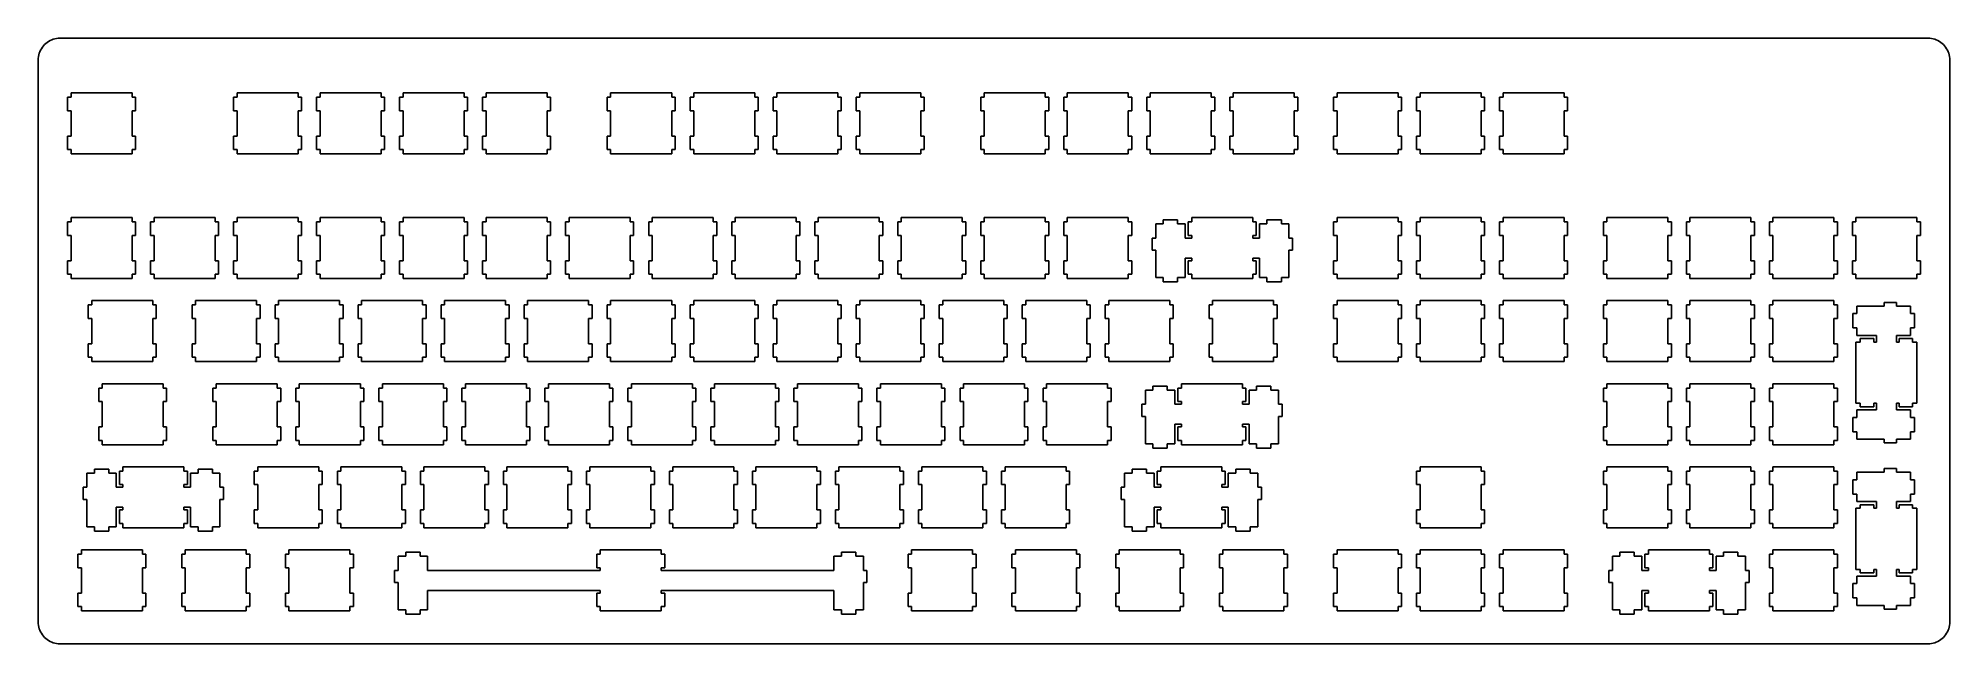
# Model space of a CAD drawing. Extents: x 0 to 439, y 0 to 139.
import ezdxf

# ---------------------------------------------------------------- set-up
doc = ezdxf.new("R2010")
doc.units = 0
doc.layers.get('0').update_dxf_attribs({"linetype": 'CONTINUOUS'})

msp = doc.modelspace()

# ---------------------------------------------------------------- linework, layer by layer
at = {"color": 0}
for p, q in [((0.339, 135.798), (0.47542, 136.165)), ((0.47542, 136.165), (0.63941, 136.522)), ((0.63941, 136.522), (0.83096, 136.865)), ((0.83096, 136.865), (1.05006, 137.191)), ((1.05006, 137.191), (1.2926, 137.499)), ((1.2926, 137.499), (1.55994, 137.787)), ((1.55994, 137.787), (1.84795, 138.055)), ((1.84795, 138.055), (2.15663, 138.297)), ((2.15663, 138.297), (2.48185, 138.516)), ((2.48185, 138.516), (2.82498, 138.708)), ((2.82498, 138.708), (3.18189, 138.872)), ((3.18189, 138.872), (3.54983, 139.008)), ((3.54983, 139.008), (3.9274, 139.114)), ((3.9274, 139.114), (4.3119, 139.19)), ((4.3119, 139.19), (4.70186, 139.237)), ((4.70186, 139.237), (5.09598, 139.252)), ((5.09598, 139.252), (433.723, 139.252)), ((433.723, 139.252), (434.114, 139.237)), ((434.114, 139.237), (434.502, 139.19)), ((434.502, 139.19), (434.887, 139.114)), ((434.887, 139.114), (435.268, 139.008)), ((435.268, 139.008), (435.635, 138.872)), ((435.635, 138.872), (435.991, 138.708)), ((435.991, 138.708), (436.333, 138.516)), ((436.333, 138.516), (436.658, 138.297)), ((436.658, 138.297), (436.968, 138.055)), ((436.968, 138.055), (437.257, 137.787)), ((437.257, 137.787), (437.522, 137.499)), ((437.522, 137.499), (437.765, 137.191)), ((437.765, 137.191), (437.984, 136.865)), ((437.984, 136.865), (438.175, 136.522)), ((438.175, 136.522), (438.341, 136.165)), ((438.341, 136.165), (438.478, 135.798)), ((0.09508, 134.251), (0.11024, 134.645)), ((0.09508, 5.42533), (0.09508, 134.251)), ((0.11024, 134.645), (0.1571, 135.035)), ((0.1571, 135.035), (0.23289, 135.42)), ((0.23289, 135.42), (0.339, 135.798)), ((438.478, 135.798), (438.584, 135.42)), ((438.584, 135.42), (438.662, 135.035)), ((438.662, 135.035), (438.704, 134.645)), ((438.704, 134.645), (438.721, 134.251)), ((438.721, 134.251), (438.721, 5.42533)), ((7.61919, 125.727), (6.8199, 125.727)), ((6.8199, 125.727), (6.8199, 122.626)), ((7.61919, 126.727), (7.61919, 125.727)), ((21.6201, 126.727), (7.61919, 126.727)), ((21.6201, 125.727), (21.6201, 126.727)), ((22.4207, 125.727), (21.6201, 125.727)), ((22.4207, 122.626), (22.4207, 125.727)), ((45.7207, 125.727), (44.9199, 125.727)), ((44.9199, 125.727), (44.9199, 122.626)), ((45.7207, 126.727), (45.7207, 125.727)), ((59.72, 126.727), (45.7207, 126.727)), ((59.72, 125.727), (59.72, 126.727)), ((60.5208, 125.727), (59.72, 125.727)), ((60.5208, 122.626), (60.5208, 125.727)), ((64.7707, 125.727), (63.9699, 125.727)), ((63.9699, 125.727), (63.9699, 122.626)), ((64.7707, 126.727), (64.7707, 125.727)), ((78.77, 126.727), (64.7707, 126.727)), ((78.77, 125.727), (78.77, 126.727)), ((79.5708, 125.727), (78.77, 125.727)), ((79.5708, 122.626), (79.5708, 125.727)), ((83.8207, 125.727), (83.0199, 125.727)), ((83.0199, 125.727), (83.0199, 122.626)), ((83.8207, 126.727), (83.8207, 125.727)), ((97.82, 126.727), (83.8207, 126.727)), ((97.82, 125.727), (97.82, 126.727)), ((98.6194, 125.727), (97.82, 125.727)), ((98.6194, 122.626), (98.6194, 125.727)), ((102.869, 125.727), (102.07, 125.727)), ((102.07, 125.727), (102.07, 122.626)), ((102.869, 126.727), (102.869, 125.727)), ((116.87, 126.727), (102.869, 126.727)), ((116.87, 125.727), (116.87, 126.727)), ((117.669, 125.727), (116.87, 125.727)), ((117.669, 122.626), (117.669, 125.727)), ((131.446, 125.727), (130.645, 125.727)), ((130.645, 125.727), (130.645, 122.626)), ((131.446, 126.727), (131.446, 125.727)), ((145.445, 126.727), (131.446, 126.727)), ((145.445, 125.727), (145.445, 126.727)), ((146.246, 125.727), (145.445, 125.727)), ((146.246, 122.626), (146.246, 125.727)), ((150.496, 125.727), (149.695, 125.727)), ((149.695, 125.727), (149.695, 122.626)), ((150.496, 126.727), (150.496, 125.727)), ((164.495, 126.727), (150.496, 126.727)), ((164.495, 125.727), (164.495, 126.727)), ((165.296, 125.727), (164.495, 125.727)), ((165.296, 122.626), (165.296, 125.727)), ((169.546, 125.727), (168.745, 125.727)), ((168.745, 125.727), (168.745, 122.626)), ((169.546, 126.727), (169.546, 125.727)), ((183.545, 126.727), (169.546, 126.727)), ((183.545, 125.727), (183.545, 126.727)), ((184.346, 125.727), (183.545, 125.727)), ((184.346, 122.626), (184.346, 125.727)), ((188.596, 125.727), (187.795, 125.727)), ((187.795, 125.727), (187.795, 122.626)), ((188.596, 126.727), (188.596, 125.727)), ((202.595, 126.727), (188.596, 126.727)), ((202.595, 125.727), (202.595, 126.727)), ((203.396, 125.727), (202.595, 125.727)), ((203.396, 122.626), (203.396, 125.727)), ((217.171, 125.727), (216.37, 125.727)), ((216.37, 125.727), (216.37, 122.626)), ((217.171, 126.727), (217.171, 125.727)), ((231.17, 126.727), (217.171, 126.727)), ((231.17, 125.727), (231.17, 126.727)), ((231.971, 125.727), (231.17, 125.727)), ((231.971, 122.626), (231.971, 125.727)), ((236.221, 125.727), (235.42, 125.727)), ((235.42, 125.727), (235.42, 122.626)), ((236.221, 126.727), (236.221, 125.727)), ((250.22, 126.727), (236.221, 126.727)), ((250.22, 125.727), (250.22, 126.727)), ((251.021, 125.727), (250.22, 125.727)), ((251.021, 122.626), (251.021, 125.727)), ((255.271, 125.727), (254.47, 125.727)), ((254.47, 125.727), (254.47, 122.626)), ((255.271, 126.727), (255.271, 125.727)), ((269.27, 126.727), (255.271, 126.727)), ((269.27, 125.727), (269.27, 126.727)), ((270.071, 125.727), (269.27, 125.727)), ((270.071, 122.626), (270.071, 125.727)), ((274.321, 125.727), (273.52, 125.727)), ((273.52, 125.727), (273.52, 122.626)), ((274.321, 126.727), (274.321, 125.727)), ((288.32, 126.727), (274.321, 126.727)), ((288.32, 125.727), (288.32, 126.727)), ((289.121, 125.727), (288.32, 125.727)), ((289.121, 122.626), (289.121, 125.727)), ((298.133, 125.727), (297.332, 125.727)), ((297.332, 125.727), (297.332, 122.626)), ((298.133, 126.727), (298.133, 125.727)), ((312.132, 126.727), (298.133, 126.727)), ((312.132, 125.727), (312.132, 126.727)), ((312.932, 125.727), (312.132, 125.727)), ((312.932, 122.626), (312.932, 125.727)), ((317.183, 125.727), (316.382, 125.727)), ((316.382, 125.727), (316.382, 122.626)), ((317.183, 126.727), (317.183, 125.727)), ((331.182, 126.727), (317.183, 126.727)), ((331.182, 125.727), (331.182, 126.727)), ((331.982, 125.727), (331.182, 125.727)), ((331.982, 122.626), (331.982, 125.727)), ((336.233, 125.727), (335.432, 125.727)), ((335.432, 125.727), (335.432, 122.626)), ((336.233, 126.727), (336.233, 125.727)), ((350.232, 126.727), (336.233, 126.727)), ((350.232, 125.727), (350.232, 126.727)), ((351.032, 125.727), (350.232, 125.727)), ((351.032, 122.626), (351.032, 125.727)), ((6.8199, 122.626), (7.61919, 122.626)), ((7.61919, 122.626), (7.61919, 116.827)), ((21.6201, 116.827), (21.6201, 122.626)), ((21.6201, 122.626), (22.4207, 122.626)), ((44.9199, 122.626), (45.7207, 122.626)), ((45.7207, 122.626), (45.7207, 116.827)), ((59.72, 116.827), (59.72, 122.626)), ((59.72, 122.626), (60.5208, 122.626)), ((63.9699, 122.626), (64.7707, 122.626)), ((64.7707, 122.626), (64.7707, 116.827)), ((78.77, 116.827), (78.77, 122.626)), ((78.77, 122.626), (79.5708, 122.626)), ((83.0199, 122.626), (83.8207, 122.626)), ((83.8207, 122.626), (83.8207, 116.827)), ((97.82, 116.827), (97.82, 122.626)), ((97.82, 122.626), (98.6194, 122.626)), ((102.07, 122.626), (102.869, 122.626)), ((102.869, 122.626), (102.869, 116.827)), ((116.87, 116.827), (116.87, 122.626)), ((116.87, 122.626), (117.669, 122.626)), ((130.645, 122.626), (131.446, 122.626)), ((131.446, 122.626), (131.446, 116.827)), ((145.445, 116.827), (145.445, 122.626)), ((145.445, 122.626), (146.246, 122.626)), ((149.695, 122.626), (150.496, 122.626)), ((150.496, 122.626), (150.496, 116.827)), ((164.495, 116.827), (164.495, 122.626)), ((164.495, 122.626), (165.296, 122.626)), ((168.745, 122.626), (169.546, 122.626)), ((169.546, 122.626), (169.546, 116.827)), ((183.545, 116.827), (183.545, 122.626)), ((183.545, 122.626), (184.346, 122.626)), ((187.795, 122.626), (188.596, 122.626)), ((188.596, 122.626), (188.596, 116.827)), ((202.595, 116.827), (202.595, 122.626)), ((202.595, 122.626), (203.396, 122.626)), ((216.37, 122.626), (217.171, 122.626)), ((217.171, 122.626), (217.171, 116.827)), ((231.17, 116.827), (231.17, 122.626)), ((231.17, 122.626), (231.971, 122.626)), ((235.42, 122.626), (236.221, 122.626)), ((236.221, 122.626), (236.221, 116.827)), ((250.22, 116.827), (250.22, 122.626)), ((250.22, 122.626), (251.021, 122.626)), ((254.47, 122.626), (255.271, 122.626)), ((255.271, 122.626), (255.271, 116.827)), ((269.27, 116.827), (269.27, 122.626)), ((269.27, 122.626), (270.071, 122.626)), ((273.52, 122.626), (274.321, 122.626)), ((274.321, 122.626), (274.321, 116.827)), ((288.32, 116.827), (288.32, 122.626)), ((288.32, 122.626), (289.121, 122.626)), ((297.332, 122.626), (298.133, 122.626)), ((298.133, 122.626), (298.133, 116.827)), ((312.132, 116.827), (312.132, 122.626)), ((312.132, 122.626), (312.932, 122.626)), ((316.382, 122.626), (317.183, 122.626)), ((317.183, 122.626), (317.183, 116.827)), ((331.182, 116.827), (331.182, 122.626)), ((331.182, 122.626), (331.982, 122.626)), ((335.432, 122.626), (336.233, 122.626)), ((336.233, 122.626), (336.233, 116.827)), ((350.232, 116.827), (350.232, 122.626)), ((350.232, 122.626), (351.032, 122.626)), ((7.61919, 116.827), (6.8199, 116.827)), ((6.8199, 116.827), (6.8199, 113.727)), ((22.4207, 116.827), (21.6201, 116.827)), ((22.4207, 113.727), (22.4207, 116.827)), ((45.7207, 116.827), (44.9199, 116.827)), ((44.9199, 116.827), (44.9199, 113.727)), ((60.5208, 116.827), (59.72, 116.827)), ((60.5208, 113.727), (60.5208, 116.827)), ((64.7707, 116.827), (63.9699, 116.827)), ((63.9699, 116.827), (63.9699, 113.727)), ((79.5708, 116.827), (78.77, 116.827)), ((79.5708, 113.727), (79.5708, 116.827)), ((83.8207, 116.827), (83.0199, 116.827)), ((83.0199, 116.827), (83.0199, 113.727)), ((98.6194, 116.827), (97.82, 116.827)), ((98.6194, 113.727), (98.6194, 116.827)), ((102.869, 116.827), (102.07, 116.827)), ((102.07, 116.827), (102.07, 113.727)), ((117.669, 116.827), (116.87, 116.827)), ((117.669, 113.727), (117.669, 116.827)), ((131.446, 116.827), (130.645, 116.827)), ((130.645, 116.827), (130.645, 113.727)), ((146.246, 116.827), (145.445, 116.827)), ((146.246, 113.727), (146.246, 116.827)), ((150.496, 116.827), (149.695, 116.827)), ((149.695, 116.827), (149.695, 113.727)), ((165.296, 116.827), (164.495, 116.827)), ((165.296, 113.727), (165.296, 116.827)), ((169.546, 116.827), (168.745, 116.827)), ((168.745, 116.827), (168.745, 113.727)), ((184.346, 116.827), (183.545, 116.827)), ((184.346, 113.727), (184.346, 116.827)), ((188.596, 116.827), (187.795, 116.827)), ((187.795, 116.827), (187.795, 113.727)), ((203.396, 116.827), (202.595, 116.827)), ((203.396, 113.727), (203.396, 116.827)), ((217.171, 116.827), (216.37, 116.827)), ((216.37, 116.827), (216.37, 113.727)), ((231.971, 116.827), (231.17, 116.827)), ((231.971, 113.727), (231.971, 116.827)), ((236.221, 116.827), (235.42, 116.827)), ((235.42, 116.827), (235.42, 113.727)), ((251.021, 116.827), (250.22, 116.827)), ((251.021, 113.727), (251.021, 116.827)), ((255.271, 116.827), (254.47, 116.827)), ((254.47, 116.827), (254.47, 113.727)), ((270.071, 116.827), (269.27, 116.827)), ((270.071, 113.727), (270.071, 116.827)), ((274.321, 116.827), (273.52, 116.827)), ((273.52, 116.827), (273.52, 113.727)), ((289.121, 116.827), (288.32, 116.827)), ((289.121, 113.727), (289.121, 116.827)), ((298.133, 116.827), (297.332, 116.827)), ((297.332, 116.827), (297.332, 113.727)), ((312.932, 116.827), (312.132, 116.827)), ((312.932, 113.727), (312.932, 116.827)), ((317.183, 116.827), (316.382, 116.827)), ((316.382, 116.827), (316.382, 113.727)), ((331.982, 116.827), (331.182, 116.827)), ((331.982, 113.727), (331.982, 116.827)), ((336.233, 116.827), (335.432, 116.827)), ((335.432, 116.827), (335.432, 113.727)), ((351.032, 116.827), (350.232, 116.827)), ((351.032, 113.727), (351.032, 116.827)), ((6.8199, 113.727), (7.61919, 113.727)), ((7.61919, 113.727), (7.61919, 112.726)), ((7.61919, 112.726), (21.6201, 112.726)), ((21.6201, 112.726), (21.6201, 113.727)), ((21.6201, 113.727), (22.4207, 113.727)), ((44.9199, 113.727), (45.7207, 113.727)), ((45.7207, 113.727), (45.7207, 112.726)), ((45.7207, 112.726), (59.72, 112.726)), ((59.72, 112.726), (59.72, 113.727)), ((59.72, 113.727), (60.5208, 113.727)), ((63.9699, 113.727), (64.7707, 113.727)), ((64.7707, 113.727), (64.7707, 112.726)), ((64.7707, 112.726), (78.77, 112.726)), ((78.77, 112.726), (78.77, 113.727)), ((78.77, 113.727), (79.5708, 113.727)), ((83.0199, 113.727), (83.8207, 113.727)), ((83.8207, 113.727), (83.8207, 112.726)), ((83.8207, 112.726), (97.82, 112.726)), ((97.82, 112.726), (97.82, 113.727)), ((97.82, 113.727), (98.6194, 113.727)), ((102.07, 113.727), (102.869, 113.727)), ((102.869, 113.727), (102.869, 112.726)), ((102.869, 112.726), (116.87, 112.726)), ((116.87, 112.726), (116.87, 113.727)), ((116.87, 113.727), (117.669, 113.727)), ((130.645, 113.727), (131.446, 113.727)), ((131.446, 113.727), (131.446, 112.726)), ((131.446, 112.726), (145.445, 112.726)), ((145.445, 112.726), (145.445, 113.727)), ((145.445, 113.727), (146.246, 113.727)), ((149.695, 113.727), (150.496, 113.727)), ((150.496, 113.727), (150.496, 112.726)), ((150.496, 112.726), (164.495, 112.726)), ((164.495, 112.726), (164.495, 113.727)), ((164.495, 113.727), (165.296, 113.727)), ((168.745, 113.727), (169.546, 113.727)), ((169.546, 113.727), (169.546, 112.726)), ((169.546, 112.726), (183.545, 112.726)), ((183.545, 112.726), (183.545, 113.727)), ((183.545, 113.727), (184.346, 113.727)), ((187.795, 113.727), (188.596, 113.727)), ((188.596, 113.727), (188.596, 112.726)), ((188.596, 112.726), (202.595, 112.726)), ((202.595, 112.726), (202.595, 113.727)), ((202.595, 113.727), (203.396, 113.727)), ((216.37, 113.727), (217.171, 113.727)), ((217.171, 113.727), (217.171, 112.726)), ((217.171, 112.726), (231.17, 112.726)), ((231.17, 112.726), (231.17, 113.727)), ((231.17, 113.727), (231.971, 113.727)), ((235.42, 113.727), (236.221, 113.727)), ((236.221, 113.727), (236.221, 112.726)), ((236.221, 112.726), (250.22, 112.726)), ((250.22, 112.726), (250.22, 113.727)), ((250.22, 113.727), (251.021, 113.727)), ((254.47, 113.727), (255.271, 113.727)), ((255.271, 113.727), (255.271, 112.726)), ((255.271, 112.726), (269.27, 112.726)), ((269.27, 112.726), (269.27, 113.727)), ((269.27, 113.727), (270.071, 113.727)), ((273.52, 113.727), (274.321, 113.727)), ((274.321, 113.727), (274.321, 112.726)), ((274.321, 112.726), (288.32, 112.726)), ((288.32, 112.726), (288.32, 113.727)), ((288.32, 113.727), (289.121, 113.727)), ((297.332, 113.727), (298.133, 113.727)), ((298.133, 113.727), (298.133, 112.726)), ((298.133, 112.726), (312.132, 112.726)), ((312.132, 112.726), (312.132, 113.727)), ((312.132, 113.727), (312.932, 113.727)), ((316.382, 113.727), (317.183, 113.727)), ((317.183, 113.727), (317.183, 112.726)), ((317.183, 112.726), (331.182, 112.726)), ((331.182, 112.726), (331.182, 113.727)), ((331.182, 113.727), (331.982, 113.727)), ((335.432, 113.727), (336.233, 113.727)), ((336.233, 113.727), (336.233, 112.726)), ((336.233, 112.726), (350.232, 112.726)), ((350.232, 112.726), (350.232, 113.727)), ((350.232, 113.727), (351.032, 113.727)), ((7.61919, 97.1518), (6.8199, 97.1518)), ((6.8199, 97.1518), (6.8199, 94.0513)), ((7.61919, 98.1523), (7.61919, 97.1518)), ((21.6201, 98.1523), (7.61919, 98.1523)), ((21.6201, 97.1518), (21.6201, 98.1523)), ((22.4207, 97.1518), (21.6201, 97.1518)), ((22.4207, 94.0513), (22.4207, 97.1518)), ((26.6706, 97.1518), (25.8699, 97.1518)), ((25.8699, 97.1518), (25.8699, 94.0513)), ((26.6706, 98.1523), (26.6706, 97.1518)), ((40.67, 98.1523), (26.6706, 98.1523)), ((40.67, 97.1518), (40.67, 98.1523)), ((41.4708, 97.1518), (40.67, 97.1518)), ((41.4708, 94.0513), (41.4708, 97.1518)), ((45.7207, 97.1518), (44.9199, 97.1518)), ((44.9199, 97.1518), (44.9199, 94.0513)), ((45.7207, 98.1523), (45.7207, 97.1518)), ((59.72, 98.1523), (45.7207, 98.1523)), ((59.72, 97.1518), (59.72, 98.1523)), ((60.5208, 97.1518), (59.72, 97.1518)), ((60.5208, 94.0513), (60.5208, 97.1518)), ((64.7707, 97.1518), (63.9699, 97.1518)), ((63.9699, 97.1518), (63.9699, 94.0513)), ((64.7707, 98.1523), (64.7707, 97.1518)), ((78.77, 98.1523), (64.7707, 98.1523)), ((78.77, 97.1518), (78.77, 98.1523)), ((79.5708, 97.1518), (78.77, 97.1518)), ((79.5708, 94.0513), (79.5708, 97.1518)), ((83.8207, 97.1518), (83.0199, 97.1518)), ((83.0199, 97.1518), (83.0199, 94.0513)), ((83.8207, 98.1523), (83.8207, 97.1518)), ((97.82, 98.1523), (83.8207, 98.1523)), ((97.82, 97.1518), (97.82, 98.1523)), ((98.6194, 97.1518), (97.82, 97.1518)), ((98.6194, 94.0513), (98.6194, 97.1518)), ((102.869, 97.1518), (102.07, 97.1518)), ((102.07, 97.1518), (102.07, 94.0513)), ((102.869, 98.1523), (102.869, 97.1518)), ((116.87, 98.1523), (102.869, 98.1523)), ((116.87, 97.1518), (116.87, 98.1523)), ((117.669, 97.1518), (116.87, 97.1518)), ((117.669, 94.0513), (117.669, 97.1518)), ((121.919, 97.1518), (121.12, 97.1518)), ((121.12, 97.1518), (121.12, 94.0513)), ((121.919, 98.1523), (121.919, 97.1518)), ((135.92, 98.1523), (121.919, 98.1523)), ((135.92, 97.1518), (135.92, 98.1523)), ((136.721, 97.1518), (135.92, 97.1518)), ((136.721, 94.0513), (136.721, 97.1518)), ((140.971, 97.1518), (140.17, 97.1518)), ((140.17, 97.1518), (140.17, 94.0513)), ((140.971, 98.1523), (140.971, 97.1518)), ((154.97, 98.1523), (140.971, 98.1523)), ((154.97, 97.1518), (154.97, 98.1523)), ((155.771, 97.1518), (154.97, 97.1518)), ((155.771, 94.0513), (155.771, 97.1518)), ((160.021, 97.1518), (159.22, 97.1518)), ((159.22, 97.1518), (159.22, 94.0513)), ((160.021, 98.1523), (160.021, 97.1518)), ((174.02, 98.1523), (160.021, 98.1523)), ((174.02, 97.1518), (174.02, 98.1523)), ((174.821, 97.1518), (174.02, 97.1518)), ((174.821, 94.0513), (174.821, 97.1518)), ((179.071, 97.1518), (178.27, 97.1518)), ((178.27, 97.1518), (178.27, 94.0513)), ((179.071, 98.1523), (179.071, 97.1518)), ((193.07, 98.1523), (179.071, 98.1523)), ((193.07, 97.1518), (193.07, 98.1523)), ((193.871, 97.1518), (193.07, 97.1518)), ((193.871, 94.0513), (193.871, 97.1518)), ((198.121, 97.1518), (197.32, 97.1518)), ((197.32, 97.1518), (197.32, 94.0513)), ((198.121, 98.1523), (198.121, 97.1518)), ((212.12, 98.1523), (198.121, 98.1523)), ((212.12, 97.1518), (212.12, 98.1523)), ((212.921, 97.1518), (212.12, 97.1518)), ((212.921, 94.0513), (212.921, 97.1518)), ((217.171, 97.1518), (216.37, 97.1518)), ((216.37, 97.1518), (216.37, 94.0513)), ((217.171, 98.1523), (217.171, 97.1518)), ((231.17, 98.1523), (217.171, 98.1523)), ((231.17, 97.1518), (231.17, 98.1523)), ((231.971, 97.1518), (231.17, 97.1518)), ((231.971, 94.0513), (231.971, 97.1518)), ((236.221, 97.1518), (235.42, 97.1518)), ((235.42, 97.1518), (235.42, 94.0513)), ((236.221, 98.1523), (236.221, 97.1518)), ((250.22, 98.1523), (236.221, 98.1523)), ((250.22, 97.1518), (250.22, 98.1523)), ((251.021, 97.1518), (250.22, 97.1518)), ((251.021, 94.0513), (251.021, 97.1518)), ((258.246, 96.6819), (256.521, 96.6819)), ((256.521, 96.6819), (256.521, 93.4515)), ((261.546, 97.6023), (258.246, 97.6023)), ((258.246, 97.6023), (258.246, 96.6819)), ((261.546, 96.6819), (261.546, 97.6023)), ((263.27, 96.6819), (261.546, 96.6819)), ((263.27, 93.4515), (263.27, 96.6819)), ((264.796, 97.1518), (263.995, 97.1518)), ((263.995, 97.1518), (263.995, 94.0513)), ((264.796, 98.1523), (264.796, 97.1518)), ((278.795, 98.1523), (264.796, 98.1523)), ((278.795, 97.1518), (278.795, 98.1523)), ((279.596, 97.1518), (278.795, 97.1518)), ((279.596, 94.0513), (279.596, 97.1518)), ((282.046, 96.6819), (280.32, 96.6819)), ((280.32, 96.6819), (280.32, 93.4515)), ((285.345, 97.6023), (282.046, 97.6023)), ((282.046, 97.6023), (282.046, 96.6819)), ((285.345, 96.6819), (285.345, 97.6023)), ((287.07, 96.6819), (285.345, 96.6819)), ((287.07, 93.4515), (287.07, 96.6819)), ((298.133, 97.1518), (297.332, 97.1518)), ((297.332, 97.1518), (297.332, 94.0513)), ((298.133, 98.1523), (298.133, 97.1518)), ((312.132, 98.1523), (298.133, 98.1523)), ((312.132, 97.1518), (312.132, 98.1523)), ((312.932, 97.1518), (312.132, 97.1518)), ((312.932, 94.0513), (312.932, 97.1518)), ((317.183, 97.1518), (316.382, 97.1518)), ((316.382, 97.1518), (316.382, 94.0513)), ((317.183, 98.1523), (317.183, 97.1518)), ((331.182, 98.1523), (317.183, 98.1523)), ((331.182, 97.1518), (331.182, 98.1523)), ((331.982, 97.1518), (331.182, 97.1518)), ((331.982, 94.0513), (331.982, 97.1518)), ((336.233, 97.1518), (335.432, 97.1518)), ((335.432, 97.1518), (335.432, 94.0513)), ((336.233, 98.1523), (336.233, 97.1518)), ((350.232, 98.1523), (336.233, 98.1523)), ((350.232, 97.1518), (350.232, 98.1523)), ((351.032, 97.1518), (350.232, 97.1518)), ((351.032, 94.0513), (351.032, 97.1518)), ((360.045, 97.1518), (359.244, 97.1518)), ((359.244, 97.1518), (359.244, 94.0513)), ((360.045, 98.1523), (360.045, 97.1518)), ((374.047, 98.1523), (360.045, 98.1523)), ((374.047, 97.1518), (374.047, 98.1523)), ((374.844, 97.1518), (374.047, 97.1518)), ((374.844, 94.0513), (374.844, 97.1518)), ((379.095, 97.1518), (378.294, 97.1518)), ((378.294, 97.1518), (378.294, 94.0513)), ((379.095, 98.1523), (379.095, 97.1518)), ((393.097, 98.1523), (379.095, 98.1523)), ((393.097, 97.1518), (393.097, 98.1523)), ((393.894, 97.1518), (393.097, 97.1518)), ((393.894, 94.0513), (393.894, 97.1518)), ((398.145, 97.1518), (397.344, 97.1518)), ((397.344, 97.1518), (397.344, 94.0513)), ((398.145, 98.1523), (398.145, 97.1518)), ((412.147, 98.1523), (398.145, 98.1523)), ((412.147, 97.1518), (412.147, 98.1523)), ((412.944, 97.1518), (412.147, 97.1518)), ((412.944, 94.0513), (412.944, 97.1518)), ((417.195, 97.1518), (416.394, 97.1518)), ((416.394, 97.1518), (416.394, 94.0513)), ((417.195, 98.1523), (417.195, 97.1518)), ((431.197, 98.1523), (417.195, 98.1523)), ((431.197, 97.1518), (431.197, 98.1523)), ((431.994, 97.1518), (431.197, 97.1518)), ((431.994, 94.0513), (431.994, 97.1518)), ((6.8199, 94.0513), (7.61919, 94.0513)), ((7.61919, 94.0513), (7.61919, 88.2523)), ((21.6201, 88.2523), (21.6201, 94.0513)), ((21.6201, 94.0513), (22.4207, 94.0513)), ((25.8699, 94.0513), (26.6706, 94.0513)), ((26.6706, 94.0513), (26.6706, 88.2523)), ((40.67, 88.2523), (40.67, 94.0513)), ((40.67, 94.0513), (41.4708, 94.0513)), ((44.9199, 94.0513), (45.7207, 94.0513)), ((45.7207, 94.0513), (45.7207, 88.2523)), ((59.72, 88.2523), (59.72, 94.0513)), ((59.72, 94.0513), (60.5208, 94.0513)), ((63.9699, 94.0513), (64.7707, 94.0513)), ((64.7707, 94.0513), (64.7707, 88.2523)), ((78.77, 88.2523), (78.77, 94.0513)), ((78.77, 94.0513), (79.5708, 94.0513)), ((83.0199, 94.0513), (83.8207, 94.0513)), ((83.8207, 94.0513), (83.8207, 88.2523)), ((97.82, 88.2523), (97.82, 94.0513)), ((97.82, 94.0513), (98.6194, 94.0513)), ((102.07, 94.0513), (102.869, 94.0513)), ((102.869, 94.0513), (102.869, 88.2523)), ((116.87, 88.2523), (116.87, 94.0513)), ((116.87, 94.0513), (117.669, 94.0513)), ((121.12, 94.0513), (121.919, 94.0513)), ((121.919, 94.0513), (121.919, 88.2523)), ((135.92, 88.2523), (135.92, 94.0513)), ((135.92, 94.0513), (136.721, 94.0513)), ((140.17, 94.0513), (140.971, 94.0513)), ((140.971, 94.0513), (140.971, 88.2523)), ((154.97, 88.2523), (154.97, 94.0513)), ((154.97, 94.0513), (155.771, 94.0513)), ((159.22, 94.0513), (160.021, 94.0513)), ((160.021, 94.0513), (160.021, 88.2523)), ((174.02, 88.2523), (174.02, 94.0513)), ((174.02, 94.0513), (174.821, 94.0513)), ((178.27, 94.0513), (179.071, 94.0513)), ((179.071, 94.0513), (179.071, 88.2523)), ((193.07, 88.2523), (193.07, 94.0513)), ((193.07, 94.0513), (193.871, 94.0513)), ((197.32, 94.0513), (198.121, 94.0513)), ((198.121, 94.0513), (198.121, 88.2523)), ((212.12, 88.2523), (212.12, 94.0513)), ((212.12, 94.0513), (212.921, 94.0513)), ((216.37, 94.0513), (217.171, 94.0513)), ((217.171, 94.0513), (217.171, 88.2523)), ((231.17, 88.2523), (231.17, 94.0513)), ((231.17, 94.0513), (231.971, 94.0513)), ((235.42, 94.0513), (236.221, 94.0513)), ((236.221, 94.0513), (236.221, 88.2523)), ((250.22, 88.2523), (250.22, 94.0513)), ((250.22, 94.0513), (251.021, 94.0513)), ((256.521, 93.4515), (255.695, 93.4515)), ((255.695, 93.4515), (255.695, 90.6515)), ((264.796, 93.4515), (263.27, 93.4515)), ((263.995, 94.0513), (264.796, 94.0513)), ((264.796, 94.0513), (264.796, 93.4515)), ((278.795, 93.4515), (278.795, 94.0513)), ((278.795, 94.0513), (279.596, 94.0513)), ((280.32, 93.4515), (278.795, 93.4515)), ((287.896, 93.4515), (287.07, 93.4515)), ((287.896, 90.6515), (287.896, 93.4515)), ((297.332, 94.0513), (298.133, 94.0513)), ((298.133, 94.0513), (298.133, 88.2523)), ((312.132, 88.2523), (312.132, 94.0513)), ((312.132, 94.0513), (312.932, 94.0513)), ((316.382, 94.0513), (317.183, 94.0513)), ((317.183, 94.0513), (317.183, 88.2523)), ((331.182, 88.2523), (331.182, 94.0513)), ((331.182, 94.0513), (331.982, 94.0513)), ((335.432, 94.0513), (336.233, 94.0513)), ((336.233, 94.0513), (336.233, 88.2523)), ((350.232, 88.2523), (350.232, 94.0513)), ((350.232, 94.0513), (351.032, 94.0513)), ((359.244, 94.0513), (360.045, 94.0513)), ((360.045, 94.0513), (360.045, 88.2523)), ((374.047, 88.2523), (374.047, 94.0513)), ((374.047, 94.0513), (374.844, 94.0513)), ((378.294, 94.0513), (379.095, 94.0513)), ((379.095, 94.0513), (379.095, 88.2523)), ((393.097, 88.2523), (393.097, 94.0513)), ((393.097, 94.0513), (393.894, 94.0513)), ((397.344, 94.0513), (398.145, 94.0513)), ((398.145, 94.0513), (398.145, 88.2523)), ((412.147, 88.2523), (412.147, 94.0513)), ((412.147, 94.0513), (412.944, 94.0513)), ((416.394, 94.0513), (417.195, 94.0513)), ((417.195, 94.0513), (417.195, 88.2523)), ((431.197, 88.2523), (431.197, 94.0513)), ((431.197, 94.0513), (431.994, 94.0513)), ((7.61919, 88.2523), (6.8199, 88.2523)), ((6.8199, 88.2523), (6.8199, 85.1517)), ((22.4207, 88.2523), (21.6201, 88.2523)), ((22.4207, 85.1517), (22.4207, 88.2523)), ((26.6706, 88.2523), (25.8699, 88.2523)), ((25.8699, 88.2523), (25.8699, 85.1517)), ((41.4708, 88.2523), (40.67, 88.2523)), ((41.4708, 85.1517), (41.4708, 88.2523)), ((45.7207, 88.2523), (44.9199, 88.2523)), ((44.9199, 88.2523), (44.9199, 85.1517)), ((60.5208, 88.2523), (59.72, 88.2523)), ((60.5208, 85.1517), (60.5208, 88.2523)), ((64.7707, 88.2523), (63.9699, 88.2523)), ((63.9699, 88.2523), (63.9699, 85.1517)), ((79.5708, 88.2523), (78.77, 88.2523)), ((79.5708, 85.1517), (79.5708, 88.2523)), ((83.8207, 88.2523), (83.0199, 88.2523)), ((83.0199, 88.2523), (83.0199, 85.1517)), ((98.6194, 88.2523), (97.82, 88.2523)), ((98.6194, 85.1517), (98.6194, 88.2523)), ((102.869, 88.2523), (102.07, 88.2523)), ((102.07, 88.2523), (102.07, 85.1517)), ((117.669, 88.2523), (116.87, 88.2523)), ((117.669, 85.1517), (117.669, 88.2523)), ((121.919, 88.2523), (121.12, 88.2523)), ((121.12, 88.2523), (121.12, 85.1517)), ((136.721, 88.2523), (135.92, 88.2523)), ((136.721, 85.1517), (136.721, 88.2523)), ((140.971, 88.2523), (140.17, 88.2523)), ((140.17, 88.2523), (140.17, 85.1517)), ((155.771, 88.2523), (154.97, 88.2523)), ((155.771, 85.1517), (155.771, 88.2523)), ((160.021, 88.2523), (159.22, 88.2523)), ((159.22, 88.2523), (159.22, 85.1517)), ((174.821, 88.2523), (174.02, 88.2523)), ((174.821, 85.1517), (174.821, 88.2523)), ((179.071, 88.2523), (178.27, 88.2523)), ((178.27, 88.2523), (178.27, 85.1517)), ((193.871, 88.2523), (193.07, 88.2523)), ((193.871, 85.1517), (193.871, 88.2523)), ((198.121, 88.2523), (197.32, 88.2523)), ((197.32, 88.2523), (197.32, 85.1517)), ((212.921, 88.2523), (212.12, 88.2523)), ((212.921, 85.1517), (212.921, 88.2523)), ((217.171, 88.2523), (216.37, 88.2523)), ((216.37, 88.2523), (216.37, 85.1517)), ((231.971, 88.2523), (231.17, 88.2523)), ((231.971, 85.1517), (231.971, 88.2523)), ((236.221, 88.2523), (235.42, 88.2523)), ((235.42, 88.2523), (235.42, 85.1517)), ((251.021, 88.2523), (250.22, 88.2523)), ((251.021, 85.1517), (251.021, 88.2523)), ((255.695, 90.6515), (256.521, 90.6515)), ((256.521, 90.6515), (256.521, 84.3813)), ((263.27, 84.3813), (263.27, 88.8517)), ((263.27, 88.8517), (264.796, 88.8517)), ((264.796, 88.2523), (263.995, 88.2523)), ((263.995, 88.2523), (263.995, 85.1517)), ((264.796, 88.8517), (264.796, 88.2523)), ((278.795, 88.2523), (278.795, 88.8517)), ((278.795, 88.8517), (280.32, 88.8517)), ((279.596, 88.2523), (278.795, 88.2523)), ((279.596, 85.1517), (279.596, 88.2523)), ((280.32, 88.8517), (280.32, 84.3813)), ((287.07, 84.3813), (287.07, 90.6515)), ((287.07, 90.6515), (287.896, 90.6515)), ((298.133, 88.2523), (297.332, 88.2523)), ((297.332, 88.2523), (297.332, 85.1517)), ((312.932, 88.2523), (312.132, 88.2523)), ((312.932, 85.1517), (312.932, 88.2523)), ((317.183, 88.2523), (316.382, 88.2523)), ((316.382, 88.2523), (316.382, 85.1517)), ((331.982, 88.2523), (331.182, 88.2523)), ((331.982, 85.1517), (331.982, 88.2523)), ((336.233, 88.2523), (335.432, 88.2523)), ((335.432, 88.2523), (335.432, 85.1517)), ((351.032, 88.2523), (350.232, 88.2523)), ((351.032, 85.1517), (351.032, 88.2523)), ((360.045, 88.2523), (359.244, 88.2523)), ((359.244, 88.2523), (359.244, 85.1517)), ((374.844, 88.2523), (374.047, 88.2523)), ((374.844, 85.1517), (374.844, 88.2523)), ((379.095, 88.2523), (378.294, 88.2523)), ((378.294, 88.2523), (378.294, 85.1517)), ((393.894, 88.2523), (393.097, 88.2523)), ((393.894, 85.1517), (393.894, 88.2523)), ((398.145, 88.2523), (397.344, 88.2523)), ((397.344, 88.2523), (397.344, 85.1517)), ((412.944, 88.2523), (412.147, 88.2523)), ((412.944, 85.1517), (412.944, 88.2523)), ((417.195, 88.2523), (416.394, 88.2523)), ((416.394, 88.2523), (416.394, 85.1517)), ((431.994, 88.2523), (431.197, 88.2523)), ((431.994, 85.1517), (431.994, 88.2523)), ((6.8199, 85.1517), (7.61919, 85.1517)), ((7.61919, 85.1517), (7.61919, 84.1513)), ((7.61919, 84.1513), (21.6201, 84.1513)), ((21.6201, 84.1513), (21.6201, 85.1517)), ((21.6201, 85.1517), (22.4207, 85.1517)), ((25.8699, 85.1517), (26.6706, 85.1517)), ((26.6706, 85.1517), (26.6706, 84.1513)), ((26.6706, 84.1513), (40.67, 84.1513)), ((40.67, 84.1513), (40.67, 85.1517)), ((40.67, 85.1517), (41.4708, 85.1517)), ((44.9199, 85.1517), (45.7207, 85.1517)), ((45.7207, 85.1517), (45.7207, 84.1513)), ((45.7207, 84.1513), (59.72, 84.1513)), ((59.72, 84.1513), (59.72, 85.1517)), ((59.72, 85.1517), (60.5208, 85.1517)), ((63.9699, 85.1517), (64.7707, 85.1517)), ((64.7707, 85.1517), (64.7707, 84.1513)), ((64.7707, 84.1513), (78.77, 84.1513)), ((78.77, 84.1513), (78.77, 85.1517)), ((78.77, 85.1517), (79.5708, 85.1517)), ((83.0199, 85.1517), (83.8207, 85.1517)), ((83.8207, 85.1517), (83.8207, 84.1513)), ((83.8207, 84.1513), (97.82, 84.1513)), ((97.82, 84.1513), (97.82, 85.1517)), ((97.82, 85.1517), (98.6194, 85.1517)), ((102.07, 85.1517), (102.869, 85.1517)), ((102.869, 85.1517), (102.869, 84.1513)), ((102.869, 84.1513), (116.87, 84.1513)), ((116.87, 84.1513), (116.87, 85.1517)), ((116.87, 85.1517), (117.669, 85.1517)), ((121.12, 85.1517), (121.919, 85.1517)), ((121.919, 85.1517), (121.919, 84.1513)), ((121.919, 84.1513), (135.92, 84.1513)), ((135.92, 84.1513), (135.92, 85.1517)), ((135.92, 85.1517), (136.721, 85.1517)), ((140.17, 85.1517), (140.971, 85.1517)), ((140.971, 85.1517), (140.971, 84.1513)), ((140.971, 84.1513), (154.97, 84.1513)), ((154.97, 84.1513), (154.97, 85.1517)), ((154.97, 85.1517), (155.771, 85.1517)), ((159.22, 85.1517), (160.021, 85.1517)), ((160.021, 85.1517), (160.021, 84.1513)), ((160.021, 84.1513), (174.02, 84.1513)), ((174.02, 84.1513), (174.02, 85.1517)), ((174.02, 85.1517), (174.821, 85.1517)), ((178.27, 85.1517), (179.071, 85.1517)), ((179.071, 85.1517), (179.071, 84.1513)), ((179.071, 84.1513), (193.07, 84.1513)), ((193.07, 84.1513), (193.07, 85.1517)), ((193.07, 85.1517), (193.871, 85.1517)), ((197.32, 85.1517), (198.121, 85.1517)), ((198.121, 85.1517), (198.121, 84.1513)), ((198.121, 84.1513), (212.12, 84.1513)), ((212.12, 84.1513), (212.12, 85.1517)), ((212.12, 85.1517), (212.921, 85.1517)), ((216.37, 85.1517), (217.171, 85.1517)), ((217.171, 85.1517), (217.171, 84.1513)), ((217.171, 84.1513), (231.17, 84.1513)), ((231.17, 84.1513), (231.17, 85.1517)), ((231.17, 85.1517), (231.971, 85.1517)), ((235.42, 85.1517), (236.221, 85.1517)), ((236.221, 85.1517), (236.221, 84.1513)), ((236.221, 84.1513), (250.22, 84.1513)), ((250.22, 84.1513), (250.22, 85.1517)), ((250.22, 85.1517), (251.021, 85.1517)), ((256.521, 84.3813), (258.246, 84.3813)), ((258.246, 84.3813), (258.246, 83.4016)), ((258.246, 83.4016), (261.546, 83.4016)), ((261.546, 83.4016), (261.546, 84.3813)), ((261.546, 84.3813), (263.27, 84.3813)), ((263.995, 85.1517), (264.796, 85.1517)), ((264.796, 85.1517), (264.796, 84.1513)), ((264.796, 84.1513), (278.795, 84.1513)), ((278.795, 84.1513), (278.795, 85.1517)), ((278.795, 85.1517), (279.596, 85.1517)), ((280.32, 84.3813), (282.046, 84.3813)), ((282.046, 84.3813), (282.046, 83.4016)), ((282.046, 83.4016), (285.345, 83.4016)), ((285.345, 83.4016), (285.345, 84.3813)), ((285.345, 84.3813), (287.07, 84.3813)), ((297.332, 85.1517), (298.133, 85.1517)), ((298.133, 85.1517), (298.133, 84.1513)), ((298.133, 84.1513), (312.132, 84.1513)), ((312.132, 84.1513), (312.132, 85.1517)), ((312.132, 85.1517), (312.932, 85.1517)), ((316.382, 85.1517), (317.183, 85.1517)), ((317.183, 85.1517), (317.183, 84.1513)), ((317.183, 84.1513), (331.182, 84.1513)), ((331.182, 84.1513), (331.182, 85.1517)), ((331.182, 85.1517), (331.982, 85.1517)), ((335.432, 85.1517), (336.233, 85.1517)), ((336.233, 85.1517), (336.233, 84.1513)), ((336.233, 84.1513), (350.232, 84.1513)), ((350.232, 84.1513), (350.232, 85.1517)), ((350.232, 85.1517), (351.032, 85.1517)), ((359.244, 85.1517), (360.045, 85.1517)), ((360.045, 85.1517), (360.045, 84.1513)), ((360.045, 84.1513), (374.047, 84.1513)), ((374.047, 84.1513), (374.047, 85.1517)), ((374.047, 85.1517), (374.844, 85.1517)), ((378.294, 85.1517), (379.095, 85.1517)), ((379.095, 85.1517), (379.095, 84.1513)), ((379.095, 84.1513), (393.097, 84.1513)), ((393.097, 84.1513), (393.097, 85.1517)), ((393.097, 85.1517), (393.894, 85.1517)), ((397.344, 85.1517), (398.145, 85.1517)), ((398.145, 85.1517), (398.145, 84.1513)), ((398.145, 84.1513), (412.147, 84.1513)), ((412.147, 84.1513), (412.147, 85.1517)), ((412.147, 85.1517), (412.944, 85.1517)), ((416.394, 85.1517), (417.195, 85.1517)), ((417.195, 85.1517), (417.195, 84.1513)), ((417.195, 84.1513), (431.197, 84.1513)), ((431.197, 84.1513), (431.197, 85.1517)), ((431.197, 85.1517), (431.994, 85.1517)), ((12.3831, 79.1023), (12.3831, 78.1018)), ((26.3826, 79.1023), (12.3831, 79.1023)), ((26.3826, 78.1018), (26.3826, 79.1023)), ((36.1957, 79.1023), (36.1957, 78.1018)), ((50.195, 79.1023), (36.1957, 79.1023)), ((50.195, 78.1018), (50.195, 79.1023)), ((55.2457, 79.1023), (55.2457, 78.1018)), ((69.245, 79.1023), (55.2457, 79.1023)), ((69.245, 78.1018), (69.245, 79.1023)), ((74.2957, 79.1023), (74.2957, 78.1018)), ((88.295, 79.1023), (74.2957, 79.1023)), ((88.295, 78.1018), (88.295, 79.1023)), ((93.3457, 79.1023), (93.3457, 78.1018)), ((107.345, 79.1023), (93.3457, 79.1023)), ((107.345, 78.1018), (107.345, 79.1023)), ((112.396, 79.1023), (112.396, 78.1018)), ((126.395, 79.1023), (112.396, 79.1023)), ((126.395, 78.1018), (126.395, 79.1023)), ((131.446, 79.1023), (131.446, 78.1018)), ((145.445, 79.1023), (131.446, 79.1023)), ((145.445, 78.1018), (145.445, 79.1023)), ((150.496, 79.1023), (150.496, 78.1018)), ((164.495, 79.1023), (150.496, 79.1023)), ((164.495, 78.1018), (164.495, 79.1023)), ((169.546, 79.1023), (169.546, 78.1018)), ((183.545, 79.1023), (169.546, 79.1023)), ((183.545, 78.1018), (183.545, 79.1023)), ((188.596, 79.1023), (188.596, 78.1018)), ((202.595, 79.1023), (188.596, 79.1023)), ((202.595, 78.1018), (202.595, 79.1023)), ((207.646, 79.1023), (207.646, 78.1018)), ((221.645, 79.1023), (207.646, 79.1023)), ((221.645, 78.1018), (221.645, 79.1023)), ((226.696, 79.1023), (226.696, 78.1018)), ((240.695, 79.1023), (226.696, 79.1023)), ((240.695, 78.1018), (240.695, 79.1023)), ((245.746, 79.1023), (245.746, 78.1018)), ((259.745, 79.1023), (245.746, 79.1023)), ((259.745, 78.1018), (259.745, 79.1023)), ((269.558, 79.1023), (269.558, 78.1018)), ((283.557, 79.1023), (269.558, 79.1023)), ((283.557, 78.1018), (283.557, 79.1023)), ((298.133, 79.1023), (298.133, 78.1018)), ((312.132, 79.1023), (298.133, 79.1023)), ((312.132, 78.1018), (312.132, 79.1023)), ((317.183, 79.1023), (317.183, 78.1018)), ((331.182, 79.1023), (317.183, 79.1023)), ((331.182, 78.1018), (331.182, 79.1023)), ((336.233, 79.1023), (336.233, 78.1018)), ((350.232, 79.1023), (336.233, 79.1023)), ((350.232, 78.1018), (350.232, 79.1023)), ((360.045, 79.1023), (360.045, 78.1018)), ((374.047, 79.1023), (360.045, 79.1023)), ((374.047, 78.1018), (374.047, 79.1023)), ((379.095, 79.1023), (379.095, 78.1018)), ((393.097, 79.1023), (379.095, 79.1023)), ((393.097, 78.1018), (393.097, 79.1023)), ((398.145, 79.1023), (398.145, 78.1018)), ((412.147, 79.1023), (398.145, 79.1023)), ((412.147, 78.1018), (412.147, 79.1023)), ((12.3831, 78.1018), (11.5824, 78.1018)), ((11.5824, 78.1018), (11.5824, 75.0013)), ((11.5824, 75.0013), (12.3831, 75.0013)), ((12.3831, 75.0013), (12.3831, 69.2023)), ((27.1818, 78.1018), (26.3826, 78.1018)), ((26.3826, 69.2023), (26.3826, 75.0013)), ((26.3826, 75.0013), (27.1818, 75.0013)), ((27.1818, 75.0013), (27.1818, 78.1018)), ((36.1957, 78.1018), (35.3949, 78.1018)), ((35.3949, 78.1018), (35.3949, 75.0013)), ((35.3949, 75.0013), (36.1957, 75.0013)), ((36.1957, 75.0013), (36.1957, 69.2023)), ((50.9958, 78.1018), (50.195, 78.1018)), ((50.195, 69.2023), (50.195, 75.0013)), ((50.195, 75.0013), (50.9958, 75.0013)), ((50.9958, 75.0013), (50.9958, 78.1018)), ((55.2457, 78.1018), (54.4449, 78.1018)), ((54.4449, 78.1018), (54.4449, 75.0013)), ((54.4449, 75.0013), (55.2457, 75.0013)), ((55.2457, 75.0013), (55.2457, 69.2023)), ((70.0458, 78.1018), (69.245, 78.1018)), ((69.245, 69.2023), (69.245, 75.0013)), ((69.245, 75.0013), (70.0458, 75.0013)), ((70.0458, 75.0013), (70.0458, 78.1018)), ((74.2957, 78.1018), (73.4949, 78.1018)), ((73.4949, 78.1018), (73.4949, 75.0013)), ((73.4949, 75.0013), (74.2957, 75.0013)), ((74.2957, 75.0013), (74.2957, 69.2023)), ((89.0958, 78.1018), (88.295, 78.1018)), ((88.295, 69.2023), (88.295, 75.0013)), ((88.295, 75.0013), (89.0958, 75.0013)), ((89.0958, 75.0013), (89.0958, 78.1018)), ((93.3457, 78.1018), (92.5449, 78.1018)), ((92.5449, 78.1018), (92.5449, 75.0013)), ((92.5449, 75.0013), (93.3457, 75.0013)), ((93.3457, 75.0013), (93.3457, 69.2023)), ((108.146, 78.1018), (107.345, 78.1018)), ((107.345, 69.2023), (107.345, 75.0013)), ((107.345, 75.0013), (108.146, 75.0013)), ((108.146, 75.0013), (108.146, 78.1018)), ((112.396, 78.1018), (111.595, 78.1018)), ((111.595, 78.1018), (111.595, 75.0013)), ((111.595, 75.0013), (112.396, 75.0013)), ((112.396, 75.0013), (112.396, 69.2023)), ((127.196, 78.1018), (126.395, 78.1018)), ((126.395, 69.2023), (126.395, 75.0013)), ((126.395, 75.0013), (127.196, 75.0013)), ((127.196, 75.0013), (127.196, 78.1018)), ((131.446, 78.1018), (130.645, 78.1018)), ((130.645, 78.1018), (130.645, 75.0013)), ((130.645, 75.0013), (131.446, 75.0013)), ((131.446, 75.0013), (131.446, 69.2023)), ((146.246, 78.1018), (145.445, 78.1018)), ((145.445, 69.2023), (145.445, 75.0013)), ((145.445, 75.0013), (146.246, 75.0013)), ((146.246, 75.0013), (146.246, 78.1018)), ((150.496, 78.1018), (149.695, 78.1018)), ((149.695, 78.1018), (149.695, 75.0013)), ((149.695, 75.0013), (150.496, 75.0013)), ((150.496, 75.0013), (150.496, 69.2023)), ((165.296, 78.1018), (164.495, 78.1018)), ((164.495, 69.2023), (164.495, 75.0013)), ((164.495, 75.0013), (165.296, 75.0013)), ((165.296, 75.0013), (165.296, 78.1018)), ((169.546, 78.1018), (168.745, 78.1018)), ((168.745, 78.1018), (168.745, 75.0013)), ((168.745, 75.0013), (169.546, 75.0013)), ((169.546, 75.0013), (169.546, 69.2023)), ((184.346, 78.1018), (183.545, 78.1018)), ((183.545, 69.2023), (183.545, 75.0013)), ((183.545, 75.0013), (184.346, 75.0013)), ((184.346, 75.0013), (184.346, 78.1018)), ((188.596, 78.1018), (187.795, 78.1018)), ((187.795, 78.1018), (187.795, 75.0013)), ((187.795, 75.0013), (188.596, 75.0013)), ((188.596, 75.0013), (188.596, 69.2023)), ((203.396, 78.1018), (202.595, 78.1018)), ((202.595, 69.2023), (202.595, 75.0013)), ((202.595, 75.0013), (203.396, 75.0013)), ((203.396, 75.0013), (203.396, 78.1018)), ((207.646, 78.1018), (206.845, 78.1018)), ((206.845, 78.1018), (206.845, 75.0013)), ((206.845, 75.0013), (207.646, 75.0013)), ((207.646, 75.0013), (207.646, 69.2023)), ((222.446, 78.1018), (221.645, 78.1018)), ((221.645, 69.2023), (221.645, 75.0013)), ((221.645, 75.0013), (222.446, 75.0013)), ((222.446, 75.0013), (222.446, 78.1018)), ((226.696, 78.1018), (225.895, 78.1018)), ((225.895, 78.1018), (225.895, 75.0013)), ((225.895, 75.0013), (226.696, 75.0013)), ((226.696, 75.0013), (226.696, 69.2023)), ((241.496, 78.1018), (240.695, 78.1018)), ((240.695, 69.2023), (240.695, 75.0013)), ((240.695, 75.0013), (241.496, 75.0013)), ((241.496, 75.0013), (241.496, 78.1018)), ((245.746, 78.1018), (244.945, 78.1018)), ((244.945, 78.1018), (244.945, 75.0013)), ((244.945, 75.0013), (245.746, 75.0013)), ((245.746, 75.0013), (245.746, 69.2023)), ((260.546, 78.1018), (259.745, 78.1018)), ((259.745, 69.2023), (259.745, 75.0013)), ((259.745, 75.0013), (260.546, 75.0013)), ((260.546, 75.0013), (260.546, 78.1018)), ((269.558, 78.1018), (268.757, 78.1018)), ((268.757, 78.1018), (268.757, 75.0013)), ((268.757, 75.0013), (269.558, 75.0013)), ((269.558, 75.0013), (269.558, 69.2023)), ((284.357, 78.1018), (283.557, 78.1018)), ((283.557, 69.2023), (283.557, 75.0013)), ((283.557, 75.0013), (284.357, 75.0013)), ((284.357, 75.0013), (284.357, 78.1018)), ((298.133, 78.1018), (297.332, 78.1018)), ((297.332, 78.1018), (297.332, 75.0013)), ((297.332, 75.0013), (298.133, 75.0013)), ((298.133, 75.0013), (298.133, 69.2023)), ((312.932, 78.1018), (312.132, 78.1018)), ((312.132, 69.2023), (312.132, 75.0013)), ((312.132, 75.0013), (312.932, 75.0013)), ((312.932, 75.0013), (312.932, 78.1018)), ((317.183, 78.1018), (316.382, 78.1018)), ((316.382, 78.1018), (316.382, 75.0013)), ((316.382, 75.0013), (317.183, 75.0013)), ((317.183, 75.0013), (317.183, 69.2023)), ((331.982, 78.1018), (331.182, 78.1018)), ((331.182, 69.2023), (331.182, 75.0013)), ((331.182, 75.0013), (331.982, 75.0013)), ((331.982, 75.0013), (331.982, 78.1018)), ((336.233, 78.1018), (335.432, 78.1018)), ((335.432, 78.1018), (335.432, 75.0013)), ((335.432, 75.0013), (336.233, 75.0013)), ((336.233, 75.0013), (336.233, 69.2023)), ((351.032, 78.1018), (350.232, 78.1018)), ((350.232, 69.2023), (350.232, 75.0013)), ((350.232, 75.0013), (351.032, 75.0013)), ((351.032, 75.0013), (351.032, 78.1018)), ((360.045, 78.1018), (359.244, 78.1018)), ((359.244, 78.1018), (359.244, 75.0013)), ((359.244, 75.0013), (360.045, 75.0013)), ((360.045, 75.0013), (360.045, 69.2023)), ((374.844, 78.1018), (374.047, 78.1018)), ((374.047, 69.2023), (374.047, 75.0013)), ((374.047, 75.0013), (374.844, 75.0013)), ((374.844, 75.0013), (374.844, 78.1018)), ((379.095, 78.1018), (378.294, 78.1018)), ((378.294, 78.1018), (378.294, 75.0013)), ((378.294, 75.0013), (379.095, 75.0013)), ((379.095, 75.0013), (379.095, 69.2023)), ((393.894, 78.1018), (393.097, 78.1018)), ((393.097, 69.2023), (393.097, 75.0013)), ((393.097, 75.0013), (393.894, 75.0013)), ((393.894, 75.0013), (393.894, 78.1018)), ((398.145, 78.1018), (397.344, 78.1018)), ((397.344, 78.1018), (397.344, 75.0013)), ((397.344, 75.0013), (398.145, 75.0013)), ((398.145, 75.0013), (398.145, 69.2023)), ((412.944, 78.1018), (412.147, 78.1018)), ((412.147, 69.2023), (412.147, 75.0013)), ((412.147, 75.0013), (412.944, 75.0013)), ((412.944, 75.0013), (412.944, 78.1018)), ((417.424, 76.127), (416.447, 76.127)), ((416.447, 76.127), (416.447, 72.8267)), ((423.697, 77.8524), (417.424, 77.8524)), ((417.424, 77.8524), (417.424, 76.127)), ((423.697, 78.6765), (423.697, 77.8524)), ((426.494, 78.6765), (423.697, 78.6765)), ((426.494, 77.8524), (426.494, 78.6765)), ((429.726, 77.8524), (426.494, 77.8524)), ((429.726, 76.127), (429.726, 77.8524)), ((430.646, 76.127), (429.726, 76.127)), ((430.646, 72.8267), (430.646, 76.127)), ((416.447, 72.8267), (417.424, 72.8267)), ((417.424, 72.8267), (417.424, 71.1013)), ((417.424, 71.1013), (421.898, 71.1013)), ((421.294, 70.3763), (418.197, 70.3763)), ((418.197, 70.3763), (418.197, 69.5773)), ((421.294, 69.5773), (421.294, 70.3763)), ((421.898, 71.1013), (421.898, 69.5773)), ((426.494, 69.5773), (426.494, 71.1013)), ((426.494, 71.1013), (429.726, 71.1013)), ((430.195, 70.3763), (427.094, 70.3763)), ((427.094, 70.3763), (427.094, 69.5773)), ((429.726, 71.1013), (429.726, 72.8267)), ((429.726, 72.8267), (430.646, 72.8267)), ((430.195, 69.5773), (430.195, 70.3763)), ((12.3831, 69.2023), (11.5824, 69.2023)), ((11.5824, 69.2023), (11.5824, 66.1017)), ((11.5824, 66.1017), (12.3831, 66.1017)), ((12.3831, 66.1017), (12.3831, 65.1013)), ((27.1818, 69.2023), (26.3826, 69.2023)), ((26.3826, 65.1013), (26.3826, 66.1017)), ((26.3826, 66.1017), (27.1818, 66.1017)), ((27.1818, 66.1017), (27.1818, 69.2023)), ((36.1957, 69.2023), (35.3949, 69.2023)), ((35.3949, 69.2023), (35.3949, 66.1017)), ((35.3949, 66.1017), (36.1957, 66.1017)), ((36.1957, 66.1017), (36.1957, 65.1013)), ((50.9958, 69.2023), (50.195, 69.2023)), ((50.195, 65.1013), (50.195, 66.1017)), ((50.195, 66.1017), (50.9958, 66.1017)), ((50.9958, 66.1017), (50.9958, 69.2023)), ((55.2457, 69.2023), (54.4449, 69.2023)), ((54.4449, 69.2023), (54.4449, 66.1017)), ((54.4449, 66.1017), (55.2457, 66.1017)), ((55.2457, 66.1017), (55.2457, 65.1013)), ((70.0458, 69.2023), (69.245, 69.2023)), ((69.245, 65.1013), (69.245, 66.1017)), ((69.245, 66.1017), (70.0458, 66.1017)), ((70.0458, 66.1017), (70.0458, 69.2023)), ((74.2957, 69.2023), (73.4949, 69.2023)), ((73.4949, 69.2023), (73.4949, 66.1017)), ((73.4949, 66.1017), (74.2957, 66.1017)), ((74.2957, 66.1017), (74.2957, 65.1013)), ((89.0958, 69.2023), (88.295, 69.2023)), ((88.295, 65.1013), (88.295, 66.1017)), ((88.295, 66.1017), (89.0958, 66.1017)), ((89.0958, 66.1017), (89.0958, 69.2023)), ((93.3457, 69.2023), (92.5449, 69.2023)), ((92.5449, 69.2023), (92.5449, 66.1017)), ((92.5449, 66.1017), (93.3457, 66.1017)), ((93.3457, 66.1017), (93.3457, 65.1013)), ((108.146, 69.2023), (107.345, 69.2023)), ((107.345, 65.1013), (107.345, 66.1017)), ((107.345, 66.1017), (108.146, 66.1017)), ((108.146, 66.1017), (108.146, 69.2023)), ((112.396, 69.2023), (111.595, 69.2023)), ((111.595, 69.2023), (111.595, 66.1017)), ((111.595, 66.1017), (112.396, 66.1017)), ((112.396, 66.1017), (112.396, 65.1013)), ((127.196, 69.2023), (126.395, 69.2023)), ((126.395, 65.1013), (126.395, 66.1017)), ((126.395, 66.1017), (127.196, 66.1017)), ((127.196, 66.1017), (127.196, 69.2023)), ((131.446, 69.2023), (130.645, 69.2023)), ((130.645, 69.2023), (130.645, 66.1017)), ((130.645, 66.1017), (131.446, 66.1017)), ((131.446, 66.1017), (131.446, 65.1013)), ((146.246, 69.2023), (145.445, 69.2023)), ((145.445, 65.1013), (145.445, 66.1017)), ((145.445, 66.1017), (146.246, 66.1017)), ((146.246, 66.1017), (146.246, 69.2023)), ((150.496, 69.2023), (149.695, 69.2023)), ((149.695, 69.2023), (149.695, 66.1017)), ((149.695, 66.1017), (150.496, 66.1017)), ((150.496, 66.1017), (150.496, 65.1013)), ((165.296, 69.2023), (164.495, 69.2023)), ((164.495, 65.1013), (164.495, 66.1017)), ((164.495, 66.1017), (165.296, 66.1017)), ((165.296, 66.1017), (165.296, 69.2023)), ((169.546, 69.2023), (168.745, 69.2023)), ((168.745, 69.2023), (168.745, 66.1017)), ((168.745, 66.1017), (169.546, 66.1017)), ((169.546, 66.1017), (169.546, 65.1013)), ((184.346, 69.2023), (183.545, 69.2023)), ((183.545, 65.1013), (183.545, 66.1017)), ((183.545, 66.1017), (184.346, 66.1017)), ((184.346, 66.1017), (184.346, 69.2023)), ((188.596, 69.2023), (187.795, 69.2023)), ((187.795, 69.2023), (187.795, 66.1017)), ((187.795, 66.1017), (188.596, 66.1017)), ((188.596, 66.1017), (188.596, 65.1013)), ((203.396, 69.2023), (202.595, 69.2023)), ((202.595, 65.1013), (202.595, 66.1017)), ((202.595, 66.1017), (203.396, 66.1017)), ((203.396, 66.1017), (203.396, 69.2023)), ((207.646, 69.2023), (206.845, 69.2023)), ((206.845, 69.2023), (206.845, 66.1017)), ((206.845, 66.1017), (207.646, 66.1017)), ((207.646, 66.1017), (207.646, 65.1013)), ((222.446, 69.2023), (221.645, 69.2023)), ((221.645, 65.1013), (221.645, 66.1017)), ((221.645, 66.1017), (222.446, 66.1017)), ((222.446, 66.1017), (222.446, 69.2023)), ((226.696, 69.2023), (225.895, 69.2023)), ((225.895, 69.2023), (225.895, 66.1017)), ((225.895, 66.1017), (226.696, 66.1017)), ((226.696, 66.1017), (226.696, 65.1013)), ((241.496, 69.2023), (240.695, 69.2023)), ((240.695, 65.1013), (240.695, 66.1017)), ((240.695, 66.1017), (241.496, 66.1017)), ((241.496, 66.1017), (241.496, 69.2023)), ((245.746, 69.2023), (244.945, 69.2023)), ((244.945, 69.2023), (244.945, 66.1017)), ((244.945, 66.1017), (245.746, 66.1017)), ((245.746, 66.1017), (245.746, 65.1013)), ((260.546, 69.2023), (259.745, 69.2023)), ((259.745, 65.1013), (259.745, 66.1017)), ((259.745, 66.1017), (260.546, 66.1017)), ((260.546, 66.1017), (260.546, 69.2023)), ((269.558, 69.2023), (268.757, 69.2023)), ((268.757, 69.2023), (268.757, 66.1017)), ((268.757, 66.1017), (269.558, 66.1017)), ((269.558, 66.1017), (269.558, 65.1013)), ((284.357, 69.2023), (283.557, 69.2023)), ((283.557, 65.1013), (283.557, 66.1017)), ((283.557, 66.1017), (284.357, 66.1017)), ((284.357, 66.1017), (284.357, 69.2023)), ((298.133, 69.2023), (297.332, 69.2023)), ((297.332, 69.2023), (297.332, 66.1017)), ((297.332, 66.1017), (298.133, 66.1017)), ((298.133, 66.1017), (298.133, 65.1013)), ((312.932, 69.2023), (312.132, 69.2023)), ((312.132, 65.1013), (312.132, 66.1017)), ((312.132, 66.1017), (312.932, 66.1017)), ((312.932, 66.1017), (312.932, 69.2023)), ((317.183, 69.2023), (316.382, 69.2023)), ((316.382, 69.2023), (316.382, 66.1017)), ((316.382, 66.1017), (317.183, 66.1017)), ((317.183, 66.1017), (317.183, 65.1013)), ((331.982, 69.2023), (331.182, 69.2023)), ((331.182, 65.1013), (331.182, 66.1017)), ((331.182, 66.1017), (331.982, 66.1017)), ((331.982, 66.1017), (331.982, 69.2023)), ((336.233, 69.2023), (335.432, 69.2023)), ((335.432, 69.2023), (335.432, 66.1017)), ((335.432, 66.1017), (336.233, 66.1017)), ((336.233, 66.1017), (336.233, 65.1013)), ((351.032, 69.2023), (350.232, 69.2023)), ((350.232, 65.1013), (350.232, 66.1017)), ((350.232, 66.1017), (351.032, 66.1017)), ((351.032, 66.1017), (351.032, 69.2023)), ((360.045, 69.2023), (359.244, 69.2023)), ((359.244, 69.2023), (359.244, 66.1017)), ((359.244, 66.1017), (360.045, 66.1017)), ((360.045, 66.1017), (360.045, 65.1013)), ((374.844, 69.2023), (374.047, 69.2023)), ((374.047, 65.1013), (374.047, 66.1017)), ((374.047, 66.1017), (374.844, 66.1017)), ((374.844, 66.1017), (374.844, 69.2023)), ((379.095, 69.2023), (378.294, 69.2023)), ((378.294, 69.2023), (378.294, 66.1017)), ((378.294, 66.1017), (379.095, 66.1017)), ((379.095, 66.1017), (379.095, 65.1013)), ((393.894, 69.2023), (393.097, 69.2023)), ((393.097, 65.1013), (393.097, 66.1017)), ((393.097, 66.1017), (393.894, 66.1017)), ((393.894, 66.1017), (393.894, 69.2023)), ((398.145, 69.2023), (397.344, 69.2023)), ((397.344, 69.2023), (397.344, 66.1017)), ((397.344, 66.1017), (398.145, 66.1017)), ((398.145, 66.1017), (398.145, 65.1013)), ((412.944, 69.2023), (412.147, 69.2023)), ((412.147, 65.1013), (412.147, 66.1017)), ((412.147, 66.1017), (412.944, 66.1017)), ((412.944, 66.1017), (412.944, 69.2023)), ((418.197, 69.5773), (417.195, 69.5773)), ((417.195, 69.5773), (417.195, 55.5763)), ((421.898, 69.5773), (421.294, 69.5773)), ((427.094, 69.5773), (426.494, 69.5773)), ((431.197, 69.5773), (430.195, 69.5773)), ((431.197, 55.5763), (431.197, 69.5773)), ((12.3831, 65.1013), (26.3826, 65.1013)), ((36.1957, 65.1013), (50.195, 65.1013)), ((55.2457, 65.1013), (69.245, 65.1013)), ((74.2957, 65.1013), (88.295, 65.1013)), ((93.3457, 65.1013), (107.345, 65.1013)), ((112.396, 65.1013), (126.395, 65.1013)), ((131.446, 65.1013), (145.445, 65.1013)), ((150.496, 65.1013), (164.495, 65.1013)), ((169.546, 65.1013), (183.545, 65.1013)), ((188.596, 65.1013), (202.595, 65.1013)), ((207.646, 65.1013), (221.645, 65.1013)), ((226.696, 65.1013), (240.695, 65.1013)), ((245.746, 65.1013), (259.745, 65.1013)), ((269.558, 65.1013), (283.557, 65.1013)), ((298.133, 65.1013), (312.132, 65.1013)), ((317.183, 65.1013), (331.182, 65.1013)), ((336.233, 65.1013), (350.232, 65.1013)), ((360.045, 65.1013), (374.047, 65.1013)), ((379.095, 65.1013), (393.097, 65.1013)), ((398.145, 65.1013), (412.147, 65.1013)), ((14.7629, 59.0518), (13.9637, 59.0518)), ((13.9637, 59.0518), (13.9637, 55.9513)), ((14.7629, 60.0523), (14.7629, 59.0518)), ((28.7638, 60.0523), (14.7629, 60.0523)), ((28.7638, 59.0518), (28.7638, 60.0523)), ((29.5631, 59.0518), (28.7638, 59.0518)), ((29.5631, 55.9513), (29.5631, 59.0518)), ((40.9582, 59.0518), (40.1574, 59.0518)), ((40.1574, 59.0518), (40.1574, 55.9513)), ((40.9582, 60.0523), (40.9582, 59.0518)), ((54.9575, 60.0523), (40.9582, 60.0523)), ((54.9575, 59.0518), (54.9575, 60.0523)), ((55.7569, 59.0518), (54.9575, 59.0518)), ((55.7569, 55.9513), (55.7569, 59.0518)), ((60.0082, 59.0518), (59.206, 59.0518)), ((59.206, 59.0518), (59.206, 55.9513)), ((60.0082, 60.0523), (60.0082, 59.0518)), ((74.0075, 60.0523), (60.0082, 60.0523)), ((74.0075, 59.0518), (74.0075, 60.0523)), ((74.8069, 59.0518), (74.0075, 59.0518)), ((74.8069, 55.9513), (74.8069, 59.0518)), ((79.0582, 59.0518), (78.2574, 59.0518)), ((78.2574, 59.0518), (78.2574, 55.9513)), ((79.0582, 60.0523), (79.0582, 59.0518)), ((93.0575, 60.0523), (79.0582, 60.0523)), ((93.0575, 59.0518), (93.0575, 60.0523)), ((93.8569, 59.0518), (93.0575, 59.0518)), ((93.8569, 55.9513), (93.8569, 59.0518)), ((98.1082, 59.0518), (97.3074, 59.0518)), ((97.3074, 59.0518), (97.3074, 55.9513)), ((98.1082, 60.0523), (98.1082, 59.0518)), ((112.107, 60.0523), (98.1082, 60.0523)), ((112.107, 59.0518), (112.107, 60.0523)), ((112.907, 59.0518), (112.107, 59.0518)), ((112.907, 55.9513), (112.907, 59.0518)), ((117.158, 59.0518), (116.357, 59.0518)), ((116.357, 59.0518), (116.357, 55.9513)), ((117.158, 60.0523), (117.158, 59.0518)), ((131.157, 60.0523), (117.158, 60.0523)), ((131.157, 59.0518), (131.157, 60.0523)), ((131.957, 59.0518), (131.157, 59.0518)), ((131.957, 55.9513), (131.957, 59.0518)), ((136.208, 59.0518), (135.407, 59.0518)), ((135.407, 59.0518), (135.407, 55.9513)), ((136.208, 60.0523), (136.208, 59.0518)), ((150.207, 60.0523), (136.208, 60.0523)), ((150.207, 59.0518), (150.207, 60.0523)), ((151.007, 59.0518), (150.207, 59.0518)), ((151.007, 55.9513), (151.007, 59.0518)), ((155.258, 59.0518), (154.457, 59.0518)), ((154.457, 59.0518), (154.457, 55.9513)), ((155.258, 60.0523), (155.258, 59.0518)), ((169.257, 60.0523), (155.258, 60.0523)), ((169.257, 59.0518), (169.257, 60.0523)), ((170.057, 59.0518), (169.257, 59.0518)), ((170.057, 55.9513), (170.057, 59.0518)), ((174.308, 59.0518), (173.507, 59.0518)), ((173.507, 59.0518), (173.507, 55.9513)), ((174.308, 60.0523), (174.308, 59.0518)), ((188.307, 60.0523), (174.308, 60.0523)), ((188.307, 59.0518), (188.307, 60.0523)), ((189.107, 59.0518), (188.307, 59.0518)), ((189.107, 55.9513), (189.107, 59.0518)), ((193.358, 59.0518), (192.557, 59.0518)), ((192.557, 59.0518), (192.557, 55.9513)), ((193.358, 60.0523), (193.358, 59.0518)), ((207.357, 60.0523), (193.358, 60.0523)), ((207.357, 59.0518), (207.357, 60.0523)), ((208.157, 59.0518), (207.357, 59.0518)), ((208.157, 55.9513), (208.157, 59.0518)), ((212.408, 59.0518), (211.607, 59.0518)), ((211.607, 59.0518), (211.607, 55.9513)), ((212.408, 60.0523), (212.408, 59.0518)), ((226.407, 60.0523), (212.408, 60.0523)), ((226.407, 59.0518), (226.407, 60.0523)), ((227.207, 59.0518), (226.407, 59.0518)), ((227.207, 55.9513), (227.207, 59.0518)), ((231.458, 59.0518), (230.657, 59.0518)), ((230.657, 59.0518), (230.657, 55.9513)), ((231.458, 60.0523), (231.458, 59.0518)), ((245.457, 60.0523), (231.458, 60.0523)), ((245.457, 59.0518), (245.457, 60.0523)), ((246.257, 59.0518), (245.457, 59.0518)), ((246.257, 55.9513), (246.257, 59.0518)), ((255.863, 58.5819), (254.138, 58.5819)), ((254.138, 58.5819), (254.138, 55.3515)), ((259.164, 59.5023), (255.863, 59.5023)), ((255.863, 59.5023), (255.863, 58.5819)), ((259.164, 58.5819), (259.164, 59.5023)), ((260.889, 58.5819), (259.164, 58.5819)), ((260.889, 55.3515), (260.889, 58.5819)), ((262.413, 59.0518), (261.614, 59.0518)), ((261.614, 59.0518), (261.614, 55.9513)), ((262.413, 60.0523), (262.413, 59.0518)), ((276.414, 60.0523), (262.413, 60.0523)), ((276.414, 59.0518), (276.414, 60.0523)), ((277.213, 59.0518), (276.414, 59.0518)), ((277.213, 55.9513), (277.213, 59.0518)), ((279.663, 58.5819), (277.938, 58.5819)), ((277.938, 58.5819), (277.938, 55.3515)), ((282.964, 59.5023), (279.663, 59.5023)), ((279.663, 59.5023), (279.663, 58.5819)), ((282.964, 58.5819), (282.964, 59.5023)), ((284.689, 58.5819), (282.964, 58.5819)), ((284.689, 55.3515), (284.689, 58.5819)), ((360.045, 59.0518), (359.244, 59.0518)), ((359.244, 59.0518), (359.244, 55.9513)), ((360.045, 60.0523), (360.045, 59.0518)), ((374.047, 60.0523), (360.045, 60.0523)), ((374.047, 59.0518), (374.047, 60.0523)), ((374.844, 59.0518), (374.047, 59.0518)), ((374.844, 55.9513), (374.844, 59.0518)), ((379.095, 59.0518), (378.294, 59.0518)), ((378.294, 59.0518), (378.294, 55.9513)), ((379.095, 60.0523), (379.095, 59.0518)), ((393.097, 60.0523), (379.095, 60.0523)), ((393.097, 59.0518), (393.097, 60.0523)), ((393.894, 59.0518), (393.097, 59.0518)), ((393.894, 55.9513), (393.894, 59.0518)), ((398.145, 59.0518), (397.344, 59.0518)), ((397.344, 59.0518), (397.344, 55.9513)), ((398.145, 60.0523), (398.145, 59.0518)), ((412.147, 60.0523), (398.145, 60.0523)), ((412.147, 59.0518), (412.147, 60.0523)), ((412.944, 59.0518), (412.147, 59.0518)), ((412.944, 55.9513), (412.944, 59.0518)), ((13.9637, 55.9513), (14.7629, 55.9513)), ((14.7629, 55.9513), (14.7629, 50.1523)), ((28.7638, 50.1523), (28.7638, 55.9513)), ((28.7638, 55.9513), (29.5631, 55.9513)), ((40.1574, 55.9513), (40.9582, 55.9513)), ((40.9582, 55.9513), (40.9582, 50.1523)), ((54.9575, 50.1523), (54.9575, 55.9513)), ((54.9575, 55.9513), (55.7569, 55.9513)), ((59.206, 55.9513), (60.0082, 55.9513)), ((60.0082, 55.9513), (60.0082, 50.1523)), ((74.0075, 50.1523), (74.0075, 55.9513)), ((74.0075, 55.9513), (74.8069, 55.9513)), ((78.2574, 55.9513), (79.0582, 55.9513)), ((79.0582, 55.9513), (79.0582, 50.1523)), ((93.0575, 50.1523), (93.0575, 55.9513)), ((93.0575, 55.9513), (93.8569, 55.9513)), ((97.3074, 55.9513), (98.1082, 55.9513)), ((98.1082, 55.9513), (98.1082, 50.1523)), ((112.107, 50.1523), (112.107, 55.9513)), ((112.107, 55.9513), (112.907, 55.9513)), ((116.357, 55.9513), (117.158, 55.9513)), ((117.158, 55.9513), (117.158, 50.1523)), ((131.157, 50.1523), (131.157, 55.9513)), ((131.157, 55.9513), (131.957, 55.9513)), ((135.407, 55.9513), (136.208, 55.9513)), ((136.208, 55.9513), (136.208, 50.1523)), ((150.207, 50.1523), (150.207, 55.9513)), ((150.207, 55.9513), (151.007, 55.9513)), ((154.457, 55.9513), (155.258, 55.9513)), ((155.258, 55.9513), (155.258, 50.1523)), ((169.257, 50.1523), (169.257, 55.9513)), ((169.257, 55.9513), (170.057, 55.9513)), ((173.507, 55.9513), (174.308, 55.9513)), ((174.308, 55.9513), (174.308, 50.1523)), ((188.307, 50.1523), (188.307, 55.9513)), ((188.307, 55.9513), (189.107, 55.9513)), ((192.557, 55.9513), (193.358, 55.9513)), ((193.358, 55.9513), (193.358, 50.1523)), ((207.357, 50.1523), (207.357, 55.9513)), ((207.357, 55.9513), (208.157, 55.9513)), ((211.607, 55.9513), (212.408, 55.9513)), ((212.408, 55.9513), (212.408, 50.1523)), ((226.407, 50.1523), (226.407, 55.9513)), ((226.407, 55.9513), (227.207, 55.9513)), ((230.657, 55.9513), (231.458, 55.9513)), ((231.458, 55.9513), (231.458, 50.1523)), ((245.457, 50.1523), (245.457, 55.9513)), ((245.457, 55.9513), (246.257, 55.9513)), ((254.138, 55.3515), (253.314, 55.3515)), ((253.314, 55.3515), (253.314, 52.5515)), ((262.413, 55.3515), (260.889, 55.3515)), ((261.614, 55.9513), (262.413, 55.9513)), ((262.413, 55.9513), (262.413, 55.3515)), ((276.414, 55.3515), (276.414, 55.9513)), ((276.414, 55.9513), (277.213, 55.9513)), ((277.938, 55.3515), (276.414, 55.3515)), ((285.513, 55.3515), (284.689, 55.3515)), ((285.513, 52.5515), (285.513, 55.3515)), ((359.244, 55.9513), (360.045, 55.9513)), ((360.045, 55.9513), (360.045, 50.1523)), ((374.047, 50.1523), (374.047, 55.9513)), ((374.047, 55.9513), (374.844, 55.9513)), ((378.294, 55.9513), (379.095, 55.9513)), ((379.095, 55.9513), (379.095, 50.1523)), ((393.097, 50.1523), (393.097, 55.9513)), ((393.097, 55.9513), (393.894, 55.9513)), ((397.344, 55.9513), (398.145, 55.9513)), ((398.145, 55.9513), (398.145, 50.1523)), ((412.147, 50.1523), (412.147, 55.9513)), ((412.147, 55.9513), (412.944, 55.9513)), ((417.195, 55.5763), (418.197, 55.5763)), ((421.898, 54.0523), (417.424, 54.0523)), ((417.424, 54.0523), (417.424, 52.3268)), ((418.197, 55.5763), (418.197, 54.7769)), ((418.197, 54.7769), (421.294, 54.7769)), ((421.294, 54.7769), (421.294, 55.5763)), ((421.294, 55.5763), (421.898, 55.5763)), ((421.898, 55.5763), (421.898, 54.0523)), ((426.494, 54.0523), (426.494, 55.5763)), ((426.494, 55.5763), (427.094, 55.5763)), ((429.726, 54.0523), (426.494, 54.0523)), ((427.094, 55.5763), (427.094, 54.7769)), ((427.094, 54.7769), (430.195, 54.7769)), ((429.726, 52.3268), (429.726, 54.0523)), ((430.195, 54.7769), (430.195, 55.5763)), ((430.195, 55.5763), (431.197, 55.5763)), ((14.7629, 50.1523), (13.9637, 50.1523)), ((13.9637, 50.1523), (13.9637, 47.0517)), ((29.5631, 50.1523), (28.7638, 50.1523)), ((29.5631, 47.0517), (29.5631, 50.1523)), ((40.9582, 50.1523), (40.1574, 50.1523)), ((40.1574, 50.1523), (40.1574, 47.0517)), ((55.7569, 50.1523), (54.9575, 50.1523)), ((55.7569, 47.0517), (55.7569, 50.1523)), ((60.0082, 50.1523), (59.206, 50.1523)), ((59.206, 50.1523), (59.206, 47.0517)), ((74.8069, 50.1523), (74.0075, 50.1523)), ((74.8069, 47.0517), (74.8069, 50.1523)), ((79.0582, 50.1523), (78.2574, 50.1523)), ((78.2574, 50.1523), (78.2574, 47.0517)), ((93.8569, 50.1523), (93.0575, 50.1523)), ((93.8569, 47.0517), (93.8569, 50.1523)), ((98.1082, 50.1523), (97.3074, 50.1523)), ((97.3074, 50.1523), (97.3074, 47.0517)), ((112.907, 50.1523), (112.107, 50.1523)), ((112.907, 47.0517), (112.907, 50.1523)), ((117.158, 50.1523), (116.357, 50.1523)), ((116.357, 50.1523), (116.357, 47.0517)), ((131.957, 50.1523), (131.157, 50.1523)), ((131.957, 47.0517), (131.957, 50.1523)), ((136.208, 50.1523), (135.407, 50.1523)), ((135.407, 50.1523), (135.407, 47.0517)), ((151.007, 50.1523), (150.207, 50.1523)), ((151.007, 47.0517), (151.007, 50.1523)), ((155.258, 50.1523), (154.457, 50.1523)), ((154.457, 50.1523), (154.457, 47.0517)), ((170.057, 50.1523), (169.257, 50.1523)), ((170.057, 47.0517), (170.057, 50.1523)), ((174.308, 50.1523), (173.507, 50.1523)), ((173.507, 50.1523), (173.507, 47.0517)), ((189.107, 50.1523), (188.307, 50.1523)), ((189.107, 47.0517), (189.107, 50.1523)), ((193.358, 50.1523), (192.557, 50.1523)), ((192.557, 50.1523), (192.557, 47.0517)), ((208.157, 50.1523), (207.357, 50.1523)), ((208.157, 47.0517), (208.157, 50.1523)), ((212.408, 50.1523), (211.607, 50.1523)), ((211.607, 50.1523), (211.607, 47.0517)), ((227.207, 50.1523), (226.407, 50.1523)), ((227.207, 47.0517), (227.207, 50.1523)), ((231.458, 50.1523), (230.657, 50.1523)), ((230.657, 50.1523), (230.657, 47.0517)), ((246.257, 50.1523), (245.457, 50.1523)), ((246.257, 47.0517), (246.257, 50.1523)), ((253.314, 52.5515), (254.138, 52.5515)), ((254.138, 52.5515), (254.138, 46.2813)), ((260.889, 46.2813), (260.889, 50.7517)), ((260.889, 50.7517), (262.413, 50.7517)), ((262.413, 50.1523), (261.614, 50.1523)), ((261.614, 50.1523), (261.614, 47.0517)), ((262.413, 50.7517), (262.413, 50.1523)), ((276.414, 50.1523), (276.414, 50.7517)), ((276.414, 50.7517), (277.938, 50.7517)), ((277.213, 50.1523), (276.414, 50.1523)), ((277.213, 47.0517), (277.213, 50.1523)), ((277.938, 50.7517), (277.938, 46.2813)), ((284.689, 46.2813), (284.689, 52.5515)), ((284.689, 52.5515), (285.513, 52.5515)), ((360.045, 50.1523), (359.244, 50.1523)), ((359.244, 50.1523), (359.244, 47.0517)), ((374.844, 50.1523), (374.047, 50.1523)), ((374.844, 47.0517), (374.844, 50.1523)), ((379.095, 50.1523), (378.294, 50.1523)), ((378.294, 50.1523), (378.294, 47.0517)), ((393.894, 50.1523), (393.097, 50.1523)), ((393.894, 47.0517), (393.894, 50.1523)), ((398.145, 50.1523), (397.344, 50.1523)), ((397.344, 50.1523), (397.344, 47.0517)), ((412.944, 50.1523), (412.147, 50.1523)), ((412.944, 47.0517), (412.944, 50.1523)), ((417.424, 52.3268), (416.447, 52.3268)), ((416.447, 52.3268), (416.447, 49.0266)), ((416.447, 49.0266), (417.424, 49.0266)), ((417.424, 49.0266), (417.424, 47.3012)), ((430.646, 52.3268), (429.726, 52.3268)), ((429.726, 47.3012), (429.726, 49.0266)), ((429.726, 49.0266), (430.646, 49.0266)), ((430.646, 49.0266), (430.646, 52.3268)), ((13.9637, 47.0517), (14.7629, 47.0517)), ((14.7629, 47.0517), (14.7629, 46.0513)), ((14.7629, 46.0513), (28.7638, 46.0513)), ((28.7638, 46.0513), (28.7638, 47.0517)), ((28.7638, 47.0517), (29.5631, 47.0517)), ((40.1574, 47.0517), (40.9582, 47.0517)), ((40.9582, 47.0517), (40.9582, 46.0513)), ((40.9582, 46.0513), (54.9575, 46.0513)), ((54.9575, 46.0513), (54.9575, 47.0517)), ((54.9575, 47.0517), (55.7569, 47.0517)), ((59.206, 47.0517), (60.0082, 47.0517)), ((60.0082, 47.0517), (60.0082, 46.0513)), ((60.0082, 46.0513), (74.0075, 46.0513)), ((74.0075, 46.0513), (74.0075, 47.0517)), ((74.0075, 47.0517), (74.8069, 47.0517)), ((78.2574, 47.0517), (79.0582, 47.0517)), ((79.0582, 47.0517), (79.0582, 46.0513)), ((79.0582, 46.0513), (93.0575, 46.0513)), ((93.0575, 46.0513), (93.0575, 47.0517)), ((93.0575, 47.0517), (93.8569, 47.0517)), ((97.3074, 47.0517), (98.1082, 47.0517)), ((98.1082, 47.0517), (98.1082, 46.0513)), ((98.1082, 46.0513), (112.107, 46.0513)), ((112.107, 46.0513), (112.107, 47.0517)), ((112.107, 47.0517), (112.907, 47.0517)), ((116.357, 47.0517), (117.158, 47.0517)), ((117.158, 47.0517), (117.158, 46.0513)), ((117.158, 46.0513), (131.157, 46.0513)), ((131.157, 46.0513), (131.157, 47.0517)), ((131.157, 47.0517), (131.957, 47.0517)), ((135.407, 47.0517), (136.208, 47.0517)), ((136.208, 47.0517), (136.208, 46.0513)), ((136.208, 46.0513), (150.207, 46.0513)), ((150.207, 46.0513), (150.207, 47.0517)), ((150.207, 47.0517), (151.007, 47.0517)), ((154.457, 47.0517), (155.258, 47.0517)), ((155.258, 47.0517), (155.258, 46.0513)), ((155.258, 46.0513), (169.257, 46.0513)), ((169.257, 46.0513), (169.257, 47.0517)), ((169.257, 47.0517), (170.057, 47.0517)), ((173.507, 47.0517), (174.308, 47.0517)), ((174.308, 47.0517), (174.308, 46.0513)), ((174.308, 46.0513), (188.307, 46.0513)), ((188.307, 46.0513), (188.307, 47.0517)), ((188.307, 47.0517), (189.107, 47.0517)), ((192.557, 47.0517), (193.358, 47.0517)), ((193.358, 47.0517), (193.358, 46.0513)), ((193.358, 46.0513), (207.357, 46.0513)), ((207.357, 46.0513), (207.357, 47.0517)), ((207.357, 47.0517), (208.157, 47.0517)), ((211.607, 47.0517), (212.408, 47.0517)), ((212.408, 47.0517), (212.408, 46.0513)), ((212.408, 46.0513), (226.407, 46.0513)), ((226.407, 46.0513), (226.407, 47.0517)), ((226.407, 47.0517), (227.207, 47.0517)), ((230.657, 47.0517), (231.458, 47.0517)), ((231.458, 47.0517), (231.458, 46.0513)), ((231.458, 46.0513), (245.457, 46.0513)), ((245.457, 46.0513), (245.457, 47.0517)), ((245.457, 47.0517), (246.257, 47.0517)), ((254.138, 46.2813), (255.863, 46.2813)), ((255.863, 46.2813), (255.863, 45.3016)), ((255.863, 45.3016), (259.164, 45.3016)), ((259.164, 45.3016), (259.164, 46.2813)), ((259.164, 46.2813), (260.889, 46.2813)), ((261.614, 47.0517), (262.413, 47.0517)), ((262.413, 47.0517), (262.413, 46.0513)), ((262.413, 46.0513), (276.414, 46.0513)), ((276.414, 46.0513), (276.414, 47.0517)), ((276.414, 47.0517), (277.213, 47.0517)), ((277.938, 46.2813), (279.663, 46.2813)), ((279.663, 46.2813), (279.663, 45.3016)), ((279.663, 45.3016), (282.964, 45.3016)), ((282.964, 45.3016), (282.964, 46.2813)), ((282.964, 46.2813), (284.689, 46.2813)), ((359.244, 47.0517), (360.045, 47.0517)), ((360.045, 47.0517), (360.045, 46.0513)), ((360.045, 46.0513), (374.047, 46.0513)), ((374.047, 46.0513), (374.047, 47.0517)), ((374.047, 47.0517), (374.844, 47.0517)), ((378.294, 47.0517), (379.095, 47.0517)), ((379.095, 47.0517), (379.095, 46.0513)), ((379.095, 46.0513), (393.097, 46.0513)), ((393.097, 46.0513), (393.097, 47.0517)), ((393.097, 47.0517), (393.894, 47.0517)), ((397.344, 47.0517), (398.145, 47.0517)), ((398.145, 47.0517), (398.145, 46.0513)), ((398.145, 46.0513), (412.147, 46.0513)), ((412.147, 46.0513), (412.147, 47.0517)), ((412.147, 47.0517), (412.944, 47.0517)), ((417.424, 47.3012), (423.697, 47.3012)), ((423.697, 47.3012), (423.697, 46.4771)), ((423.697, 46.4771), (426.494, 46.4771)), ((426.494, 46.4771), (426.494, 47.3012)), ((426.494, 47.3012), (429.726, 47.3012)), ((12.977, 39.5319), (11.2503, 39.5319)), ((11.2503, 39.5319), (11.2503, 36.3015)), ((16.276, 40.4523), (12.977, 40.4523)), ((12.977, 40.4523), (12.977, 39.5319)), ((16.276, 39.5319), (16.276, 40.4523)), ((18.0013, 39.5319), (16.276, 39.5319)), ((18.0013, 36.3015), (18.0013, 39.5319)), ((19.5268, 40.0018), (18.7262, 40.0018)), ((18.7262, 40.0018), (18.7262, 36.9013)), ((19.5268, 41.0023), (19.5268, 40.0018)), ((33.5263, 41.0023), (19.5268, 41.0023)), ((33.5263, 40.0018), (33.5263, 41.0023)), ((34.3269, 40.0018), (33.5263, 40.0018)), ((34.3269, 36.9013), (34.3269, 40.0018)), ((36.7771, 39.5319), (35.0518, 39.5319)), ((35.0518, 39.5319), (35.0518, 36.3015)), ((40.0763, 40.4523), (36.7771, 40.4523)), ((36.7771, 40.4523), (36.7771, 39.5319)), ((40.0763, 39.5319), (40.0763, 40.4523)), ((41.8013, 39.5319), (40.0763, 39.5319)), ((41.8013, 36.3015), (41.8013, 39.5319)), ((50.4832, 40.0018), (49.6824, 40.0018)), ((49.6824, 40.0018), (49.6824, 36.9013)), ((50.4832, 41.0023), (50.4832, 40.0018)), ((64.4825, 41.0023), (50.4832, 41.0023)), ((64.4825, 40.0018), (64.4825, 41.0023)), ((65.2819, 40.0018), (64.4825, 40.0018)), ((65.2819, 36.9013), (65.2819, 40.0018)), ((69.5332, 40.0018), (68.7324, 40.0018)), ((68.7324, 40.0018), (68.7324, 36.9013)), ((69.5332, 41.0023), (69.5332, 40.0018)), ((83.5325, 41.0023), (69.5332, 41.0023)), ((83.5325, 40.0018), (83.5325, 41.0023)), ((84.3319, 40.0018), (83.5325, 40.0018)), ((84.3319, 36.9013), (84.3319, 40.0018)), ((88.5832, 40.0018), (87.7824, 40.0018)), ((87.7824, 40.0018), (87.7824, 36.9013)), ((88.5832, 41.0023), (88.5832, 40.0018)), ((102.582, 41.0023), (88.5832, 41.0023)), ((102.582, 40.0018), (102.582, 41.0023)), ((103.382, 40.0018), (102.582, 40.0018)), ((103.382, 36.9013), (103.382, 40.0018)), ((107.633, 40.0018), (106.832, 40.0018)), ((106.832, 40.0018), (106.832, 36.9013)), ((107.633, 41.0023), (107.633, 40.0018)), ((121.632, 41.0023), (107.633, 41.0023)), ((121.632, 40.0018), (121.632, 41.0023)), ((122.432, 40.0018), (121.632, 40.0018)), ((122.432, 36.9013), (122.432, 40.0018)), ((126.683, 40.0018), (125.882, 40.0018)), ((125.882, 40.0018), (125.882, 36.9013)), ((126.683, 41.0023), (126.683, 40.0018)), ((140.682, 41.0023), (126.683, 41.0023)), ((140.682, 40.0018), (140.682, 41.0023)), ((141.482, 40.0018), (140.682, 40.0018)), ((141.482, 36.9013), (141.482, 40.0018)), ((145.733, 40.0018), (144.932, 40.0018)), ((144.932, 40.0018), (144.932, 36.9013)), ((145.733, 41.0023), (145.733, 40.0018)), ((159.732, 41.0023), (145.733, 41.0023)), ((159.732, 40.0018), (159.732, 41.0023)), ((160.532, 40.0018), (159.732, 40.0018)), ((160.532, 36.9013), (160.532, 40.0018)), ((164.783, 40.0018), (163.982, 40.0018)), ((163.982, 40.0018), (163.982, 36.9013)), ((164.783, 41.0023), (164.783, 40.0018)), ((178.782, 41.0023), (164.783, 41.0023)), ((178.782, 40.0018), (178.782, 41.0023)), ((179.582, 40.0018), (178.782, 40.0018)), ((179.582, 36.9013), (179.582, 40.0018)), ((183.833, 40.0018), (183.032, 40.0018)), ((183.032, 40.0018), (183.032, 36.9013)), ((183.833, 41.0023), (183.833, 40.0018)), ((197.832, 41.0023), (183.833, 41.0023)), ((197.832, 40.0018), (197.832, 41.0023)), ((198.632, 40.0018), (197.832, 40.0018)), ((198.632, 36.9013), (198.632, 40.0018)), ((202.883, 40.0018), (202.082, 40.0018)), ((202.082, 40.0018), (202.082, 36.9013)), ((202.883, 41.0023), (202.883, 40.0018)), ((216.882, 41.0023), (202.883, 41.0023)), ((216.882, 40.0018), (216.882, 41.0023)), ((217.682, 40.0018), (216.882, 40.0018)), ((217.682, 36.9013), (217.682, 40.0018)), ((221.933, 40.0018), (221.132, 40.0018)), ((221.132, 40.0018), (221.132, 36.9013)), ((221.933, 41.0023), (221.933, 40.0018)), ((235.932, 41.0023), (221.933, 41.0023)), ((235.932, 40.0018), (235.932, 41.0023)), ((236.732, 40.0018), (235.932, 40.0018)), ((236.732, 36.9013), (236.732, 40.0018)), ((251.101, 39.5319), (249.377, 39.5319)), ((249.377, 39.5319), (249.377, 36.3015)), ((254.401, 40.4523), (251.101, 40.4523)), ((251.101, 40.4523), (251.101, 39.5319)), ((254.401, 39.5319), (254.401, 40.4523)), ((256.126, 39.5319), (254.401, 39.5319)), ((256.126, 36.3015), (256.126, 39.5319)), ((257.652, 40.0018), (256.851, 40.0018)), ((256.851, 40.0018), (256.851, 36.9013)), ((257.652, 41.0023), (257.652, 40.0018)), ((271.651, 41.0023), (257.652, 41.0023)), ((271.651, 40.0018), (271.651, 41.0023)), ((272.452, 40.0018), (271.651, 40.0018)), ((272.452, 36.9013), (272.452, 40.0018)), ((274.902, 39.5319), (273.177, 39.5319)), ((273.177, 39.5319), (273.177, 36.3015)), ((278.201, 40.4523), (274.902, 40.4523)), ((274.902, 40.4523), (274.902, 39.5319)), ((278.201, 39.5319), (278.201, 40.4523)), ((279.926, 39.5319), (278.201, 39.5319)), ((279.926, 36.3015), (279.926, 39.5319)), ((317.183, 40.0018), (316.382, 40.0018)), ((316.382, 40.0018), (316.382, 36.9013)), ((317.183, 41.0023), (317.183, 40.0018)), ((331.182, 41.0023), (317.183, 41.0023)), ((331.182, 40.0018), (331.182, 41.0023)), ((331.982, 40.0018), (331.182, 40.0018)), ((331.982, 36.9013), (331.982, 40.0018)), ((360.045, 40.0018), (359.244, 40.0018)), ((359.244, 40.0018), (359.244, 36.9013)), ((360.045, 41.0023), (360.045, 40.0018)), ((374.047, 41.0023), (360.045, 41.0023)), ((374.047, 40.0018), (374.047, 41.0023)), ((374.844, 40.0018), (374.047, 40.0018)), ((374.844, 36.9013), (374.844, 40.0018)), ((379.095, 40.0018), (378.294, 40.0018)), ((378.294, 40.0018), (378.294, 36.9013)), ((379.095, 41.0023), (379.095, 40.0018)), ((393.097, 41.0023), (379.095, 41.0023)), ((393.097, 40.0018), (393.097, 41.0023)), ((393.894, 40.0018), (393.097, 40.0018)), ((393.894, 36.9013), (393.894, 40.0018)), ((398.145, 40.0018), (397.344, 40.0018)), ((397.344, 40.0018), (397.344, 36.9013)), ((398.145, 41.0023), (398.145, 40.0018)), ((412.147, 41.0023), (398.145, 41.0023)), ((412.147, 40.0018), (412.147, 41.0023)), ((412.944, 40.0018), (412.147, 40.0018)), ((412.944, 36.9013), (412.944, 40.0018)), ((423.697, 39.7524), (417.424, 39.7524)), ((417.424, 39.7524), (417.424, 38.027)), ((423.697, 40.5765), (423.697, 39.7524)), ((426.494, 40.5765), (423.697, 40.5765)), ((426.494, 39.7524), (426.494, 40.5765)), ((429.726, 39.7524), (426.494, 39.7524)), ((429.726, 38.027), (429.726, 39.7524)), ((11.2503, 36.3015), (10.4262, 36.3015)), ((10.4262, 36.3015), (10.4262, 33.5015)), ((19.5268, 36.3015), (18.0013, 36.3015)), ((18.7262, 36.9013), (19.5268, 36.9013)), ((19.5268, 36.9013), (19.5268, 36.3015)), ((33.5263, 36.3015), (33.5263, 36.9013)), ((33.5263, 36.9013), (34.3269, 36.9013)), ((35.0518, 36.3015), (33.5263, 36.3015)), ((42.6268, 36.3015), (41.8013, 36.3015)), ((42.6268, 33.5015), (42.6268, 36.3015)), ((49.6824, 36.9013), (50.4832, 36.9013)), ((50.4832, 36.9013), (50.4832, 31.1023)), ((64.4825, 31.1023), (64.4825, 36.9013)), ((64.4825, 36.9013), (65.2819, 36.9013)), ((68.7324, 36.9013), (69.5332, 36.9013)), ((69.5332, 36.9013), (69.5332, 31.1023)), ((83.5325, 31.1023), (83.5325, 36.9013)), ((83.5325, 36.9013), (84.3319, 36.9013)), ((87.7824, 36.9013), (88.5832, 36.9013)), ((88.5832, 36.9013), (88.5832, 31.1023)), ((102.582, 31.1023), (102.582, 36.9013)), ((102.582, 36.9013), (103.382, 36.9013)), ((106.832, 36.9013), (107.633, 36.9013)), ((107.633, 36.9013), (107.633, 31.1023)), ((121.632, 31.1023), (121.632, 36.9013)), ((121.632, 36.9013), (122.432, 36.9013)), ((125.882, 36.9013), (126.683, 36.9013)), ((126.683, 36.9013), (126.683, 31.1023)), ((140.682, 31.1023), (140.682, 36.9013)), ((140.682, 36.9013), (141.482, 36.9013)), ((144.932, 36.9013), (145.733, 36.9013)), ((145.733, 36.9013), (145.733, 31.1023)), ((159.732, 31.1023), (159.732, 36.9013)), ((159.732, 36.9013), (160.532, 36.9013)), ((163.982, 36.9013), (164.783, 36.9013)), ((164.783, 36.9013), (164.783, 31.1023)), ((178.782, 31.1023), (178.782, 36.9013)), ((178.782, 36.9013), (179.582, 36.9013)), ((183.032, 36.9013), (183.833, 36.9013)), ((183.833, 36.9013), (183.833, 31.1023)), ((197.832, 31.1023), (197.832, 36.9013)), ((197.832, 36.9013), (198.632, 36.9013)), ((202.082, 36.9013), (202.883, 36.9013)), ((202.883, 36.9013), (202.883, 31.1023)), ((216.882, 31.1023), (216.882, 36.9013)), ((216.882, 36.9013), (217.682, 36.9013)), ((221.132, 36.9013), (221.933, 36.9013)), ((221.933, 36.9013), (221.933, 31.1023)), ((235.932, 31.1023), (235.932, 36.9013)), ((235.932, 36.9013), (236.732, 36.9013)), ((249.377, 36.3015), (248.551, 36.3015)), ((248.551, 36.3015), (248.551, 33.5015)), ((257.652, 36.3015), (256.126, 36.3015)), ((256.851, 36.9013), (257.652, 36.9013)), ((257.652, 36.9013), (257.652, 36.3015)), ((271.651, 36.3015), (271.651, 36.9013)), ((271.651, 36.9013), (272.452, 36.9013)), ((273.177, 36.3015), (271.651, 36.3015)), ((280.752, 36.3015), (279.926, 36.3015)), ((280.752, 33.5015), (280.752, 36.3015)), ((316.382, 36.9013), (317.183, 36.9013)), ((317.183, 36.9013), (317.183, 31.1023)), ((331.182, 31.1023), (331.182, 36.9013)), ((331.182, 36.9013), (331.982, 36.9013)), ((359.244, 36.9013), (360.045, 36.9013)), ((360.045, 36.9013), (360.045, 31.1023)), ((374.047, 31.1023), (374.047, 36.9013)), ((374.047, 36.9013), (374.844, 36.9013)), ((378.294, 36.9013), (379.095, 36.9013)), ((379.095, 36.9013), (379.095, 31.1023)), ((393.097, 31.1023), (393.097, 36.9013)), ((393.097, 36.9013), (393.894, 36.9013)), ((397.344, 36.9013), (398.145, 36.9013)), ((398.145, 36.9013), (398.145, 31.1023)), ((412.147, 31.1023), (412.147, 36.9013)), ((412.147, 36.9013), (412.944, 36.9013)), ((417.424, 38.027), (416.447, 38.027)), ((416.447, 38.027), (416.447, 34.7266)), ((430.646, 38.027), (429.726, 38.027)), ((430.646, 34.7266), (430.646, 38.027)), ((10.4262, 33.5015), (11.2503, 33.5015)), ((11.2503, 33.5015), (11.2503, 27.2314)), ((18.0013, 27.2314), (18.0013, 31.7018)), ((18.0013, 31.7018), (19.5268, 31.7018)), ((19.5268, 31.1023), (18.7262, 31.1023)), ((18.7262, 31.1023), (18.7262, 28.0017)), ((19.5268, 31.7018), (19.5268, 31.1023)), ((33.5263, 31.1023), (33.5263, 31.7018)), ((33.5263, 31.7018), (35.0518, 31.7018)), ((34.3269, 31.1023), (33.5263, 31.1023)), ((34.3269, 28.0017), (34.3269, 31.1023)), ((35.0518, 31.7018), (35.0518, 27.2314)), ((41.8013, 27.2314), (41.8013, 33.5015)), ((41.8013, 33.5015), (42.6268, 33.5015)), ((50.4832, 31.1023), (49.6824, 31.1023)), ((49.6824, 31.1023), (49.6824, 28.0017)), ((65.2819, 31.1023), (64.4825, 31.1023)), ((65.2819, 28.0017), (65.2819, 31.1023)), ((69.5332, 31.1023), (68.7324, 31.1023)), ((68.7324, 31.1023), (68.7324, 28.0017)), ((84.3319, 31.1023), (83.5325, 31.1023)), ((84.3319, 28.0017), (84.3319, 31.1023)), ((88.5832, 31.1023), (87.7824, 31.1023)), ((87.7824, 31.1023), (87.7824, 28.0017)), ((103.382, 31.1023), (102.582, 31.1023)), ((103.382, 28.0017), (103.382, 31.1023)), ((107.633, 31.1023), (106.832, 31.1023)), ((106.832, 31.1023), (106.832, 28.0017)), ((122.432, 31.1023), (121.632, 31.1023)), ((122.432, 28.0017), (122.432, 31.1023)), ((126.683, 31.1023), (125.882, 31.1023)), ((125.882, 31.1023), (125.882, 28.0017)), ((141.482, 31.1023), (140.682, 31.1023)), ((141.482, 28.0017), (141.482, 31.1023)), ((145.733, 31.1023), (144.932, 31.1023)), ((144.932, 31.1023), (144.932, 28.0017)), ((160.532, 31.1023), (159.732, 31.1023)), ((160.532, 28.0017), (160.532, 31.1023)), ((164.783, 31.1023), (163.982, 31.1023)), ((163.982, 31.1023), (163.982, 28.0017)), ((179.582, 31.1023), (178.782, 31.1023)), ((179.582, 28.0017), (179.582, 31.1023)), ((183.833, 31.1023), (183.032, 31.1023)), ((183.032, 31.1023), (183.032, 28.0017)), ((198.632, 31.1023), (197.832, 31.1023)), ((198.632, 28.0017), (198.632, 31.1023)), ((202.883, 31.1023), (202.082, 31.1023)), ((202.082, 31.1023), (202.082, 28.0017)), ((217.682, 31.1023), (216.882, 31.1023)), ((217.682, 28.0017), (217.682, 31.1023)), ((221.933, 31.1023), (221.132, 31.1023)), ((221.132, 31.1023), (221.132, 28.0017)), ((236.732, 31.1023), (235.932, 31.1023)), ((236.732, 28.0017), (236.732, 31.1023)), ((248.551, 33.5015), (249.377, 33.5015)), ((249.377, 33.5015), (249.377, 27.2314)), ((256.126, 27.2314), (256.126, 31.7018)), ((256.126, 31.7018), (257.652, 31.7018)), ((257.652, 31.1023), (256.851, 31.1023)), ((256.851, 31.1023), (256.851, 28.0017)), ((257.652, 31.7018), (257.652, 31.1023)), ((271.651, 31.1023), (271.651, 31.7018)), ((271.651, 31.7018), (273.177, 31.7018)), ((272.452, 31.1023), (271.651, 31.1023)), ((272.452, 28.0017), (272.452, 31.1023)), ((273.177, 31.7018), (273.177, 27.2314)), ((279.926, 27.2314), (279.926, 33.5015)), ((279.926, 33.5015), (280.752, 33.5015)), ((317.183, 31.1023), (316.382, 31.1023)), ((316.382, 31.1023), (316.382, 28.0017)), ((331.982, 31.1023), (331.182, 31.1023)), ((331.982, 28.0017), (331.982, 31.1023)), ((360.045, 31.1023), (359.244, 31.1023)), ((359.244, 31.1023), (359.244, 28.0017)), ((374.844, 31.1023), (374.047, 31.1023)), ((374.844, 28.0017), (374.844, 31.1023)), ((379.095, 31.1023), (378.294, 31.1023)), ((378.294, 31.1023), (378.294, 28.0017)), ((393.894, 31.1023), (393.097, 31.1023)), ((393.894, 28.0017), (393.894, 31.1023)), ((398.145, 31.1023), (397.344, 31.1023)), ((397.344, 31.1023), (397.344, 28.0017)), ((412.944, 31.1023), (412.147, 31.1023)), ((412.944, 28.0017), (412.944, 31.1023)), ((416.447, 34.7266), (417.424, 34.7266)), ((418.197, 31.4772), (417.195, 31.4772)), ((417.195, 31.4772), (417.195, 17.4763)), ((417.424, 34.7266), (417.424, 33.0013)), ((417.424, 33.0013), (421.898, 33.0013)), ((421.294, 32.2764), (418.197, 32.2764)), ((418.197, 32.2764), (418.197, 31.4772)), ((421.294, 31.4772), (421.294, 32.2764)), ((421.898, 31.4772), (421.294, 31.4772)), ((421.898, 33.0013), (421.898, 31.4772)), ((426.494, 31.4772), (426.494, 33.0013)), ((426.494, 33.0013), (429.726, 33.0013)), ((427.094, 31.4772), (426.494, 31.4772)), ((430.195, 32.2764), (427.094, 32.2764)), ((427.094, 32.2764), (427.094, 31.4772)), ((429.726, 33.0013), (429.726, 34.7266)), ((429.726, 34.7266), (430.646, 34.7266)), ((430.195, 31.4772), (430.195, 32.2764)), ((431.197, 31.4772), (430.195, 31.4772)), ((431.197, 17.4763), (431.197, 31.4772)), ((11.2503, 27.2314), (12.977, 27.2314)), ((12.977, 27.2314), (12.977, 26.2516)), ((16.276, 26.2516), (16.276, 27.2314)), ((16.276, 27.2314), (18.0013, 27.2314)), ((18.7262, 28.0017), (19.5268, 28.0017)), ((19.5268, 28.0017), (19.5268, 27.0013)), ((19.5268, 27.0013), (33.5263, 27.0013)), ((33.5263, 27.0013), (33.5263, 28.0017)), ((33.5263, 28.0017), (34.3269, 28.0017)), ((35.0518, 27.2314), (36.7771, 27.2314)), ((36.7771, 27.2314), (36.7771, 26.2516)), ((40.0763, 26.2516), (40.0763, 27.2314)), ((40.0763, 27.2314), (41.8013, 27.2314)), ((49.6824, 28.0017), (50.4832, 28.0017)), ((50.4832, 28.0017), (50.4832, 27.0013)), ((50.4832, 27.0013), (64.4825, 27.0013)), ((64.4825, 27.0013), (64.4825, 28.0017)), ((64.4825, 28.0017), (65.2819, 28.0017)), ((68.7324, 28.0017), (69.5332, 28.0017)), ((69.5332, 28.0017), (69.5332, 27.0013)), ((69.5332, 27.0013), (83.5325, 27.0013)), ((83.5325, 27.0013), (83.5325, 28.0017)), ((83.5325, 28.0017), (84.3319, 28.0017)), ((87.7824, 28.0017), (88.5832, 28.0017)), ((88.5832, 28.0017), (88.5832, 27.0013)), ((88.5832, 27.0013), (102.582, 27.0013)), ((102.582, 27.0013), (102.582, 28.0017)), ((102.582, 28.0017), (103.382, 28.0017)), ((106.832, 28.0017), (107.633, 28.0017)), ((107.633, 28.0017), (107.633, 27.0013)), ((107.633, 27.0013), (121.632, 27.0013)), ((121.632, 27.0013), (121.632, 28.0017)), ((121.632, 28.0017), (122.432, 28.0017)), ((125.882, 28.0017), (126.683, 28.0017)), ((126.683, 28.0017), (126.683, 27.0013)), ((126.683, 27.0013), (140.682, 27.0013)), ((140.682, 27.0013), (140.682, 28.0017)), ((140.682, 28.0017), (141.482, 28.0017)), ((144.932, 28.0017), (145.733, 28.0017)), ((145.733, 28.0017), (145.733, 27.0013)), ((145.733, 27.0013), (159.732, 27.0013)), ((159.732, 27.0013), (159.732, 28.0017)), ((159.732, 28.0017), (160.532, 28.0017)), ((163.982, 28.0017), (164.783, 28.0017)), ((164.783, 28.0017), (164.783, 27.0013)), ((164.783, 27.0013), (178.782, 27.0013)), ((178.782, 27.0013), (178.782, 28.0017)), ((178.782, 28.0017), (179.582, 28.0017)), ((183.032, 28.0017), (183.833, 28.0017)), ((183.833, 28.0017), (183.833, 27.0013)), ((183.833, 27.0013), (197.832, 27.0013)), ((197.832, 27.0013), (197.832, 28.0017)), ((197.832, 28.0017), (198.632, 28.0017)), ((202.082, 28.0017), (202.883, 28.0017)), ((202.883, 28.0017), (202.883, 27.0013)), ((202.883, 27.0013), (216.882, 27.0013)), ((216.882, 27.0013), (216.882, 28.0017)), ((216.882, 28.0017), (217.682, 28.0017)), ((221.132, 28.0017), (221.933, 28.0017)), ((221.933, 28.0017), (221.933, 27.0013)), ((221.933, 27.0013), (235.932, 27.0013)), ((235.932, 27.0013), (235.932, 28.0017)), ((235.932, 28.0017), (236.732, 28.0017)), ((249.377, 27.2314), (251.101, 27.2314)), ((251.101, 27.2314), (251.101, 26.2516)), ((254.401, 26.2516), (254.401, 27.2314)), ((254.401, 27.2314), (256.126, 27.2314)), ((256.851, 28.0017), (257.652, 28.0017)), ((257.652, 28.0017), (257.652, 27.0013)), ((257.652, 27.0013), (271.651, 27.0013)), ((271.651, 27.0013), (271.651, 28.0017)), ((271.651, 28.0017), (272.452, 28.0017)), ((273.177, 27.2314), (274.902, 27.2314)), ((274.902, 27.2314), (274.902, 26.2516)), ((278.201, 26.2516), (278.201, 27.2314)), ((278.201, 27.2314), (279.926, 27.2314)), ((316.382, 28.0017), (317.183, 28.0017)), ((317.183, 28.0017), (317.183, 27.0013)), ((317.183, 27.0013), (331.182, 27.0013)), ((331.182, 27.0013), (331.182, 28.0017)), ((331.182, 28.0017), (331.982, 28.0017)), ((359.244, 28.0017), (360.045, 28.0017)), ((360.045, 28.0017), (360.045, 27.0013)), ((360.045, 27.0013), (374.047, 27.0013)), ((374.047, 27.0013), (374.047, 28.0017)), ((374.047, 28.0017), (374.844, 28.0017)), ((378.294, 28.0017), (379.095, 28.0017)), ((379.095, 28.0017), (379.095, 27.0013)), ((379.095, 27.0013), (393.097, 27.0013)), ((393.097, 27.0013), (393.097, 28.0017)), ((393.097, 28.0017), (393.894, 28.0017)), ((397.344, 28.0017), (398.145, 28.0017)), ((398.145, 28.0017), (398.145, 27.0013)), ((398.145, 27.0013), (412.147, 27.0013)), ((412.147, 27.0013), (412.147, 28.0017)), ((412.147, 28.0017), (412.944, 28.0017)), ((10.0018, 21.9522), (10.0018, 20.9517)), ((24.0013, 21.9522), (10.0018, 21.9522)), ((12.977, 26.2516), (16.276, 26.2516)), ((24.0013, 20.9517), (24.0013, 21.9522)), ((33.8129, 21.9522), (33.8129, 20.9517)), ((47.8137, 21.9522), (33.8129, 21.9522)), ((36.7771, 26.2516), (40.0763, 26.2516)), ((47.8137, 20.9517), (47.8137, 21.9522)), ((57.627, 21.9522), (57.627, 20.9517)), ((71.6262, 21.9522), (57.627, 21.9522)), ((71.6262, 20.9517), (71.6262, 21.9522)), ((129.063, 21.9522), (129.063, 20.9517)), ((143.064, 21.9522), (129.063, 21.9522)), ((143.064, 20.9517), (143.064, 21.9522)), ((200.502, 21.9522), (200.502, 20.9517)), ((214.501, 21.9522), (200.502, 21.9522)), ((214.501, 20.9517), (214.501, 21.9522)), ((224.313, 21.9522), (224.313, 20.9517)), ((238.314, 21.9522), (224.313, 21.9522)), ((238.314, 20.9517), (238.314, 21.9522)), ((248.127, 21.9522), (248.127, 20.9517)), ((262.126, 21.9522), (248.127, 21.9522)), ((251.101, 26.2516), (254.401, 26.2516)), ((262.126, 20.9517), (262.126, 21.9522)), ((271.938, 21.9522), (271.938, 20.9517)), ((285.939, 21.9522), (271.938, 21.9522)), ((274.902, 26.2516), (278.201, 26.2516)), ((285.939, 20.9517), (285.939, 21.9522)), ((298.133, 21.9522), (298.133, 20.9517)), ((312.132, 21.9522), (298.133, 21.9522)), ((312.132, 20.9517), (312.132, 21.9522)), ((317.183, 21.9522), (317.183, 20.9517)), ((331.182, 21.9522), (317.183, 21.9522)), ((331.182, 20.9517), (331.182, 21.9522)), ((336.233, 21.9522), (336.233, 20.9517)), ((350.232, 21.9522), (336.233, 21.9522)), ((350.232, 20.9517), (350.232, 21.9522)), ((369.57, 21.9522), (369.57, 20.9517)), ((383.572, 21.9522), (369.57, 21.9522)), ((383.572, 20.9517), (383.572, 21.9522)), ((398.145, 21.9522), (398.145, 20.9517)), ((412.147, 21.9522), (398.145, 21.9522)), ((412.147, 20.9517), (412.147, 21.9522)), ((10.0018, 20.9517), (9.20115, 20.9517)), ((9.20115, 20.9517), (9.20115, 17.8511)), ((9.20115, 17.8511), (10.0018, 17.8511)), ((10.0018, 17.8511), (10.0018, 12.0523)), ((24.8019, 20.9517), (24.0013, 20.9517)), ((24.0013, 12.0523), (24.0013, 17.8511)), ((24.0013, 17.8511), (24.8019, 17.8511)), ((24.8019, 17.8511), (24.8019, 20.9517)), ((33.8129, 20.9517), (33.0137, 20.9517)), ((33.0137, 20.9517), (33.0137, 17.8511)), ((33.0137, 17.8511), (33.8129, 17.8511)), ((33.8129, 17.8511), (33.8129, 12.0523)), ((48.6131, 20.9517), (47.8137, 20.9517)), ((47.8137, 12.0523), (47.8137, 17.8511)), ((47.8137, 17.8511), (48.6131, 17.8511)), ((48.6131, 17.8511), (48.6131, 20.9517)), ((57.627, 20.9517), (56.8262, 20.9517)), ((56.8262, 20.9517), (56.8262, 17.8511)), ((56.8262, 17.8511), (57.627, 17.8511)), ((57.627, 17.8511), (57.627, 12.0523)), ((72.427, 20.9517), (71.6262, 20.9517)), ((71.6262, 12.0523), (71.6262, 17.8511)), ((71.6262, 17.8511), (72.427, 17.8511)), ((72.427, 17.8511), (72.427, 20.9517)), ((84.413, 20.4818), (82.6879, 20.4818)), ((82.6879, 20.4818), (82.6879, 17.2516)), ((87.7136, 21.4023), (84.413, 21.4023)), ((84.413, 21.4023), (84.413, 20.4818)), ((87.7136, 20.4818), (87.7136, 21.4023)), ((89.4387, 20.4818), (87.7136, 20.4818)), ((89.4387, 17.2516), (89.4387, 20.4818)), ((129.063, 20.9517), (128.264, 20.9517)), ((128.264, 20.9517), (128.264, 17.8511)), ((128.264, 17.8511), (129.063, 17.8511)), ((129.063, 17.8511), (129.063, 17.2516)), ((143.863, 20.9517), (143.064, 20.9517)), ((143.064, 17.2516), (143.064, 17.8511)), ((143.064, 17.8511), (143.863, 17.8511)), ((143.863, 17.8511), (143.863, 20.9517)), ((184.413, 20.4818), (182.688, 20.4818)), ((182.688, 20.4818), (182.688, 17.2516)), ((187.714, 21.4023), (184.413, 21.4023)), ((184.413, 21.4023), (184.413, 20.4818)), ((187.714, 20.4818), (187.714, 21.4023)), ((189.439, 20.4818), (187.714, 20.4818)), ((189.439, 17.2516), (189.439, 20.4818)), ((200.502, 20.9517), (199.701, 20.9517)), ((199.701, 20.9517), (199.701, 17.8511)), ((199.701, 17.8511), (200.502, 17.8511)), ((200.502, 17.8511), (200.502, 12.0523)), ((215.302, 20.9517), (214.501, 20.9517)), ((214.501, 12.0523), (214.501, 17.8511)), ((214.501, 17.8511), (215.302, 17.8511)), ((215.302, 17.8511), (215.302, 20.9517)), ((224.313, 20.9517), (223.514, 20.9517)), ((223.514, 20.9517), (223.514, 17.8511)), ((223.514, 17.8511), (224.313, 17.8511)), ((224.313, 17.8511), (224.313, 12.0523)), ((239.113, 20.9517), (238.314, 20.9517)), ((238.314, 12.0523), (238.314, 17.8511)), ((238.314, 17.8511), (239.113, 17.8511)), ((239.113, 17.8511), (239.113, 20.9517)), ((248.127, 20.9517), (247.326, 20.9517)), ((247.326, 20.9517), (247.326, 17.8511)), ((247.326, 17.8511), (248.127, 17.8511)), ((248.127, 17.8511), (248.127, 12.0523)), ((262.927, 20.9517), (262.126, 20.9517)), ((262.126, 12.0523), (262.126, 17.8511)), ((262.126, 17.8511), (262.927, 17.8511)), ((262.927, 17.8511), (262.927, 20.9517)), ((271.938, 20.9517), (271.139, 20.9517)), ((271.139, 20.9517), (271.139, 17.8511)), ((271.139, 17.8511), (271.938, 17.8511)), ((271.938, 17.8511), (271.938, 12.0523)), ((286.738, 20.9517), (285.939, 20.9517)), ((285.939, 12.0523), (285.939, 17.8511)), ((285.939, 17.8511), (286.738, 17.8511)), ((286.738, 17.8511), (286.738, 20.9517)), ((298.133, 20.9517), (297.332, 20.9517)), ((297.332, 20.9517), (297.332, 17.8511)), ((297.332, 17.8511), (298.133, 17.8511)), ((298.133, 17.8511), (298.133, 12.0523)), ((312.932, 20.9517), (312.132, 20.9517)), ((312.132, 12.0523), (312.132, 17.8511)), ((312.132, 17.8511), (312.932, 17.8511)), ((312.932, 17.8511), (312.932, 20.9517)), ((317.183, 20.9517), (316.382, 20.9517)), ((316.382, 20.9517), (316.382, 17.8511)), ((316.382, 17.8511), (317.183, 17.8511)), ((317.183, 17.8511), (317.183, 12.0523)), ((331.982, 20.9517), (331.182, 20.9517)), ((331.182, 12.0523), (331.182, 17.8511)), ((331.182, 17.8511), (331.982, 17.8511)), ((331.982, 17.8511), (331.982, 20.9517)), ((336.233, 20.9517), (335.432, 20.9517)), ((335.432, 20.9517), (335.432, 17.8511)), ((335.432, 17.8511), (336.233, 17.8511)), ((336.233, 17.8511), (336.233, 12.0523)), ((351.032, 20.9517), (350.232, 20.9517)), ((350.232, 12.0523), (350.232, 17.8511)), ((350.232, 17.8511), (351.032, 17.8511)), ((351.032, 17.8511), (351.032, 20.9517)), ((363.022, 20.4818), (361.294, 20.4818)), ((361.294, 20.4818), (361.294, 17.2516)), ((366.321, 21.4023), (363.022, 21.4023)), ((363.022, 21.4023), (363.022, 20.4818)), ((366.321, 20.4818), (366.321, 21.4023)), ((368.046, 20.4818), (366.321, 20.4818)), ((368.046, 17.2516), (368.046, 20.4818)), ((369.57, 20.9517), (368.769, 20.9517)), ((368.769, 20.9517), (368.769, 17.8511)), ((368.769, 17.8511), (369.57, 17.8511)), ((369.57, 17.8511), (369.57, 17.2516)), ((384.369, 20.9517), (383.572, 20.9517)), ((383.572, 17.2516), (383.572, 17.8511)), ((383.572, 17.8511), (384.369, 17.8511)), ((384.369, 17.8511), (384.369, 20.9517)), ((386.821, 20.4818), (385.096, 20.4818)), ((385.096, 20.4818), (385.096, 17.2516)), ((390.119, 21.4023), (386.821, 21.4023)), ((386.821, 21.4023), (386.821, 20.4818)), ((390.119, 20.4818), (390.119, 21.4023)), ((391.844, 20.4818), (390.119, 20.4818)), ((391.844, 17.2516), (391.844, 20.4818)), ((398.145, 20.9517), (397.344, 20.9517)), ((397.344, 20.9517), (397.344, 17.8511)), ((397.344, 17.8511), (398.145, 17.8511)), ((398.145, 17.8511), (398.145, 12.0523)), ((412.944, 20.9517), (412.147, 20.9517)), ((412.147, 12.0523), (412.147, 17.8511)), ((412.147, 17.8511), (412.944, 17.8511)), ((412.944, 17.8511), (412.944, 20.9517)), ((82.6879, 17.2516), (81.8638, 17.2516)), ((81.8638, 17.2516), (81.8638, 14.4515)), ((81.8638, 14.4515), (82.6879, 14.4515)), ((82.6879, 14.4515), (82.6879, 8.18141)), ((129.063, 17.2516), (89.4387, 17.2516)), ((182.688, 17.2516), (143.064, 17.2516)), ((190.263, 17.2516), (189.439, 17.2516)), ((189.439, 8.18141), (189.439, 14.4515)), ((189.439, 14.4515), (190.263, 14.4515)), ((190.263, 14.4515), (190.263, 17.2516)), ((361.294, 17.2516), (360.468, 17.2516)), ((360.468, 17.2516), (360.468, 14.4515)), ((360.468, 14.4515), (361.294, 14.4515)), ((361.294, 14.4515), (361.294, 8.18141)), ((369.57, 17.2516), (368.046, 17.2516)), ((385.096, 17.2516), (383.572, 17.2516)), ((392.67, 17.2516), (391.844, 17.2516)), ((391.844, 8.18141), (391.844, 14.4515)), ((391.844, 14.4515), (392.67, 14.4515)), ((392.67, 14.4515), (392.67, 17.2516)), ((417.424, 14.2269), (416.447, 14.2269)), ((416.447, 14.2269), (416.447, 10.9265)), ((417.195, 17.4763), (418.197, 17.4763)), ((421.898, 15.9522), (417.424, 15.9522)), ((417.424, 15.9522), (417.424, 14.2269)), ((418.197, 17.4763), (418.197, 16.677)), ((418.197, 16.677), (421.294, 16.677)), ((421.294, 16.677), (421.294, 17.4763)), ((421.294, 17.4763), (421.898, 17.4763)), ((421.898, 17.4763), (421.898, 15.9522)), ((426.494, 15.9522), (426.494, 17.4763)), ((426.494, 17.4763), (427.094, 17.4763)), ((429.726, 15.9522), (426.494, 15.9522)), ((427.094, 17.4763), (427.094, 16.677)), ((427.094, 16.677), (430.195, 16.677)), ((429.726, 14.2269), (429.726, 15.9522)), ((430.646, 14.2269), (429.726, 14.2269)), ((430.195, 16.677), (430.195, 17.4763)), ((430.195, 17.4763), (431.197, 17.4763)), ((430.646, 10.9265), (430.646, 14.2269)), ((10.0018, 12.0523), (9.20115, 12.0523)), ((9.20115, 12.0523), (9.20115, 8.95174)), ((9.20115, 8.95174), (10.0018, 8.95174)), ((10.0018, 8.95174), (10.0018, 7.95129)), ((24.8019, 12.0523), (24.0013, 12.0523)), ((24.0013, 7.95129), (24.0013, 8.95174)), ((24.0013, 8.95174), (24.8019, 8.95174)), ((24.8019, 8.95174), (24.8019, 12.0523)), ((33.8129, 12.0523), (33.0137, 12.0523)), ((33.0137, 12.0523), (33.0137, 8.95174)), ((33.0137, 8.95174), (33.8129, 8.95174)), ((33.8129, 8.95174), (33.8129, 7.95129)), ((48.6131, 12.0523), (47.8137, 12.0523)), ((47.8137, 7.95129), (47.8137, 8.95174)), ((47.8137, 8.95174), (48.6131, 8.95174)), ((48.6131, 8.95174), (48.6131, 12.0523)), ((57.627, 12.0523), (56.8262, 12.0523)), ((56.8262, 12.0523), (56.8262, 8.95174)), ((56.8262, 8.95174), (57.627, 8.95174)), ((57.627, 8.95174), (57.627, 7.95129)), ((72.427, 12.0523), (71.6262, 12.0523)), ((71.6262, 7.95129), (71.6262, 8.95174)), ((71.6262, 8.95174), (72.427, 8.95174)), ((72.427, 8.95174), (72.427, 12.0523)), ((89.4387, 8.18141), (89.4387, 12.6518)), ((89.4387, 12.6518), (129.063, 12.6518)), ((129.063, 12.0523), (128.264, 12.0523)), ((128.264, 12.0523), (128.264, 8.95174)), ((128.264, 8.95174), (129.063, 8.95174)), ((129.063, 12.6518), (129.063, 12.0523)), ((129.063, 8.95174), (129.063, 7.95129)), ((143.064, 12.0523), (143.064, 12.6518)), ((143.064, 12.6518), (182.688, 12.6518)), ((143.863, 12.0523), (143.064, 12.0523)), ((143.064, 7.95129), (143.064, 8.95174)), ((143.064, 8.95174), (143.863, 8.95174)), ((143.863, 8.95174), (143.863, 12.0523)), ((182.688, 12.6518), (182.688, 8.18141)), ((200.502, 12.0523), (199.701, 12.0523)), ((199.701, 12.0523), (199.701, 8.95174)), ((199.701, 8.95174), (200.502, 8.95174)), ((200.502, 8.95174), (200.502, 7.95129)), ((215.302, 12.0523), (214.501, 12.0523)), ((214.501, 7.95129), (214.501, 8.95174)), ((214.501, 8.95174), (215.302, 8.95174)), ((215.302, 8.95174), (215.302, 12.0523)), ((224.313, 12.0523), (223.514, 12.0523)), ((223.514, 12.0523), (223.514, 8.95174)), ((223.514, 8.95174), (224.313, 8.95174)), ((224.313, 8.95174), (224.313, 7.95129)), ((239.113, 12.0523), (238.314, 12.0523)), ((238.314, 7.95129), (238.314, 8.95174)), ((238.314, 8.95174), (239.113, 8.95174)), ((239.113, 8.95174), (239.113, 12.0523)), ((248.127, 12.0523), (247.326, 12.0523)), ((247.326, 12.0523), (247.326, 8.95174)), ((247.326, 8.95174), (248.127, 8.95174)), ((248.127, 8.95174), (248.127, 7.95129)), ((262.927, 12.0523), (262.126, 12.0523)), ((262.126, 7.95129), (262.126, 8.95174)), ((262.126, 8.95174), (262.927, 8.95174)), ((262.927, 8.95174), (262.927, 12.0523)), ((271.938, 12.0523), (271.139, 12.0523)), ((271.139, 12.0523), (271.139, 8.95174)), ((271.139, 8.95174), (271.938, 8.95174)), ((271.938, 8.95174), (271.938, 7.95129)), ((286.738, 12.0523), (285.939, 12.0523)), ((285.939, 7.95129), (285.939, 8.95174)), ((285.939, 8.95174), (286.738, 8.95174)), ((286.738, 8.95174), (286.738, 12.0523)), ((298.133, 12.0523), (297.332, 12.0523)), ((297.332, 12.0523), (297.332, 8.95174)), ((297.332, 8.95174), (298.133, 8.95174)), ((298.133, 8.95174), (298.133, 7.95129)), ((312.932, 12.0523), (312.132, 12.0523)), ((312.132, 7.95129), (312.132, 8.95174)), ((312.132, 8.95174), (312.932, 8.95174)), ((312.932, 8.95174), (312.932, 12.0523)), ((317.183, 12.0523), (316.382, 12.0523)), ((316.382, 12.0523), (316.382, 8.95174)), ((316.382, 8.95174), (317.183, 8.95174)), ((317.183, 8.95174), (317.183, 7.95129)), ((331.982, 12.0523), (331.182, 12.0523)), ((331.182, 7.95129), (331.182, 8.95174)), ((331.182, 8.95174), (331.982, 8.95174)), ((331.982, 8.95174), (331.982, 12.0523)), ((336.233, 12.0523), (335.432, 12.0523)), ((335.432, 12.0523), (335.432, 8.95174)), ((335.432, 8.95174), (336.233, 8.95174)), ((336.233, 8.95174), (336.233, 7.95129)), ((351.032, 12.0523), (350.232, 12.0523)), ((350.232, 7.95129), (350.232, 8.95174)), ((350.232, 8.95174), (351.032, 8.95174)), ((351.032, 8.95174), (351.032, 12.0523)), ((368.046, 8.18141), (368.046, 12.6518)), ((368.046, 12.6518), (369.57, 12.6518)), ((369.57, 12.0523), (368.769, 12.0523)), ((368.769, 12.0523), (368.769, 8.95174)), ((368.769, 8.95174), (369.57, 8.95174)), ((369.57, 12.6518), (369.57, 12.0523)), ((369.57, 8.95174), (369.57, 7.95129)), ((383.572, 12.0523), (383.572, 12.6518)), ((383.572, 12.6518), (385.096, 12.6518)), ((384.369, 12.0523), (383.572, 12.0523)), ((383.572, 7.95129), (383.572, 8.95174)), ((383.572, 8.95174), (384.369, 8.95174)), ((384.369, 8.95174), (384.369, 12.0523)), ((385.096, 12.6518), (385.096, 8.18141)), ((398.145, 12.0523), (397.344, 12.0523)), ((397.344, 12.0523), (397.344, 8.95174)), ((397.344, 8.95174), (398.145, 8.95174)), ((398.145, 8.95174), (398.145, 7.95129)), ((412.944, 12.0523), (412.147, 12.0523)), ((412.147, 7.95129), (412.147, 8.95174)), ((412.147, 8.95174), (412.944, 8.95174)), ((412.944, 8.95174), (412.944, 12.0523)), ((416.447, 10.9265), (417.424, 10.9265)), ((417.424, 10.9265), (417.424, 9.20115)), ((417.424, 9.20115), (423.697, 9.20115)), ((423.697, 9.20115), (423.697, 8.3771)), ((426.494, 8.3771), (426.494, 9.20115)), ((426.494, 9.20115), (429.726, 9.20115)), ((429.726, 9.20115), (429.726, 10.9265)), ((429.726, 10.9265), (430.646, 10.9265)), ((0.11024, 5.03396), (0.09508, 5.42533)), ((0.1571, 4.644), (0.11024, 5.03396)), ((0.23289, 4.25813), (0.1571, 4.644)), ((10.0018, 7.95129), (24.0013, 7.95129)), ((33.8129, 7.95129), (47.8137, 7.95129)), ((57.627, 7.95129), (71.6262, 7.95129)), ((82.6879, 8.18141), (84.413, 8.18141)), ((84.413, 8.18141), (84.413, 7.20164)), ((84.413, 7.20164), (87.7136, 7.20164)), ((87.7136, 7.20164), (87.7136, 8.18141)), ((87.7136, 8.18141), (89.4387, 8.18141)), ((129.063, 7.95129), (143.064, 7.95129)), ((182.688, 8.18141), (184.413, 8.18141)), ((184.413, 8.18141), (184.413, 7.20164)), ((184.413, 7.20164), (187.714, 7.20164)), ((187.714, 7.20164), (187.714, 8.18141)), ((187.714, 8.18141), (189.439, 8.18141)), ((200.502, 7.95129), (214.501, 7.95129)), ((224.313, 7.95129), (238.314, 7.95129)), ((248.127, 7.95129), (262.126, 7.95129)), ((271.938, 7.95129), (285.939, 7.95129)), ((298.133, 7.95129), (312.132, 7.95129)), ((317.183, 7.95129), (331.182, 7.95129)), ((336.233, 7.95129), (350.232, 7.95129)), ((361.294, 8.18141), (363.022, 8.18141)), ((363.022, 8.18141), (363.022, 7.20164)), ((363.022, 7.20164), (366.321, 7.20164)), ((366.321, 7.20164), (366.321, 8.18141)), ((366.321, 8.18141), (368.046, 8.18141)), ((369.57, 7.95129), (383.572, 7.95129)), ((385.096, 8.18141), (386.821, 8.18141)), ((386.821, 8.18141), (386.821, 7.20164)), ((386.821, 7.20164), (390.119, 7.20164)), ((390.119, 7.20164), (390.119, 8.18141)), ((390.119, 8.18141), (391.844, 8.18141)), ((398.145, 7.95129), (412.147, 7.95129)), ((423.697, 8.3771), (426.494, 8.3771)), ((438.662, 4.644), (438.584, 4.25813)), ((438.704, 5.03396), (438.662, 4.644)), ((438.721, 5.42533), (438.704, 5.03396)), ((0.339, 3.88056), (0.23289, 4.25813)), ((0.47542, 3.51262), (0.339, 3.88056)), ((0.63941, 3.15709), (0.47542, 3.51262)), ((0.83096, 2.81395), (0.63941, 3.15709)), ((1.05006, 2.48736), (0.83096, 2.81395)), ((1.2926, 2.17868), (1.05006, 2.48736)), ((1.55994, 1.89067), (1.2926, 2.17868)), ((1.84795, 1.62333), (1.55994, 1.89067)), ((2.15663, 1.38079), (1.84795, 1.62333)), ((2.48185, 1.16307), (2.15663, 1.38079)), ((2.82498, 0.97014), (2.48185, 1.16307)), ((3.18189, 0.80615), (2.82498, 0.97014)), ((3.54983, 0.6711), (3.18189, 0.80615)), ((3.9274, 0.565), (3.54983, 0.6711)), ((4.3119, 0.48783), (3.9274, 0.565)), ((4.70186, 0.44235), (4.3119, 0.48783)), ((5.09598, 0.42581), (4.70186, 0.44235)), ((433.723, 0.42581), (5.09598, 0.42581)), ((434.114, 0.44235), (433.723, 0.42581)), ((434.502, 0.48783), (434.114, 0.44235)), ((434.887, 0.565), (434.502, 0.48783)), ((435.268, 0.6711), (434.887, 0.565)), ((435.635, 0.80615), (435.268, 0.6711)), ((435.991, 0.97014), (435.635, 0.80615)), ((436.333, 1.16307), (435.991, 0.97014)), ((436.658, 1.38079), (436.333, 1.16307)), ((436.968, 1.62333), (436.658, 1.38079)), ((437.257, 1.89067), (436.968, 1.62333)), ((437.522, 2.17868), (437.257, 1.89067)), ((437.765, 2.48736), (437.522, 2.17868)), ((437.984, 2.81395), (437.765, 2.48736)), ((438.175, 3.15709), (437.984, 2.81395)), ((438.341, 3.51262), (438.175, 3.15709)), ((438.478, 3.88056), (438.341, 3.51262)), ((438.584, 4.25813), (438.478, 3.88056))]:
    msp.add_line(p, q, dxfattribs=at)

doc.saveas('drawing.dxf')
